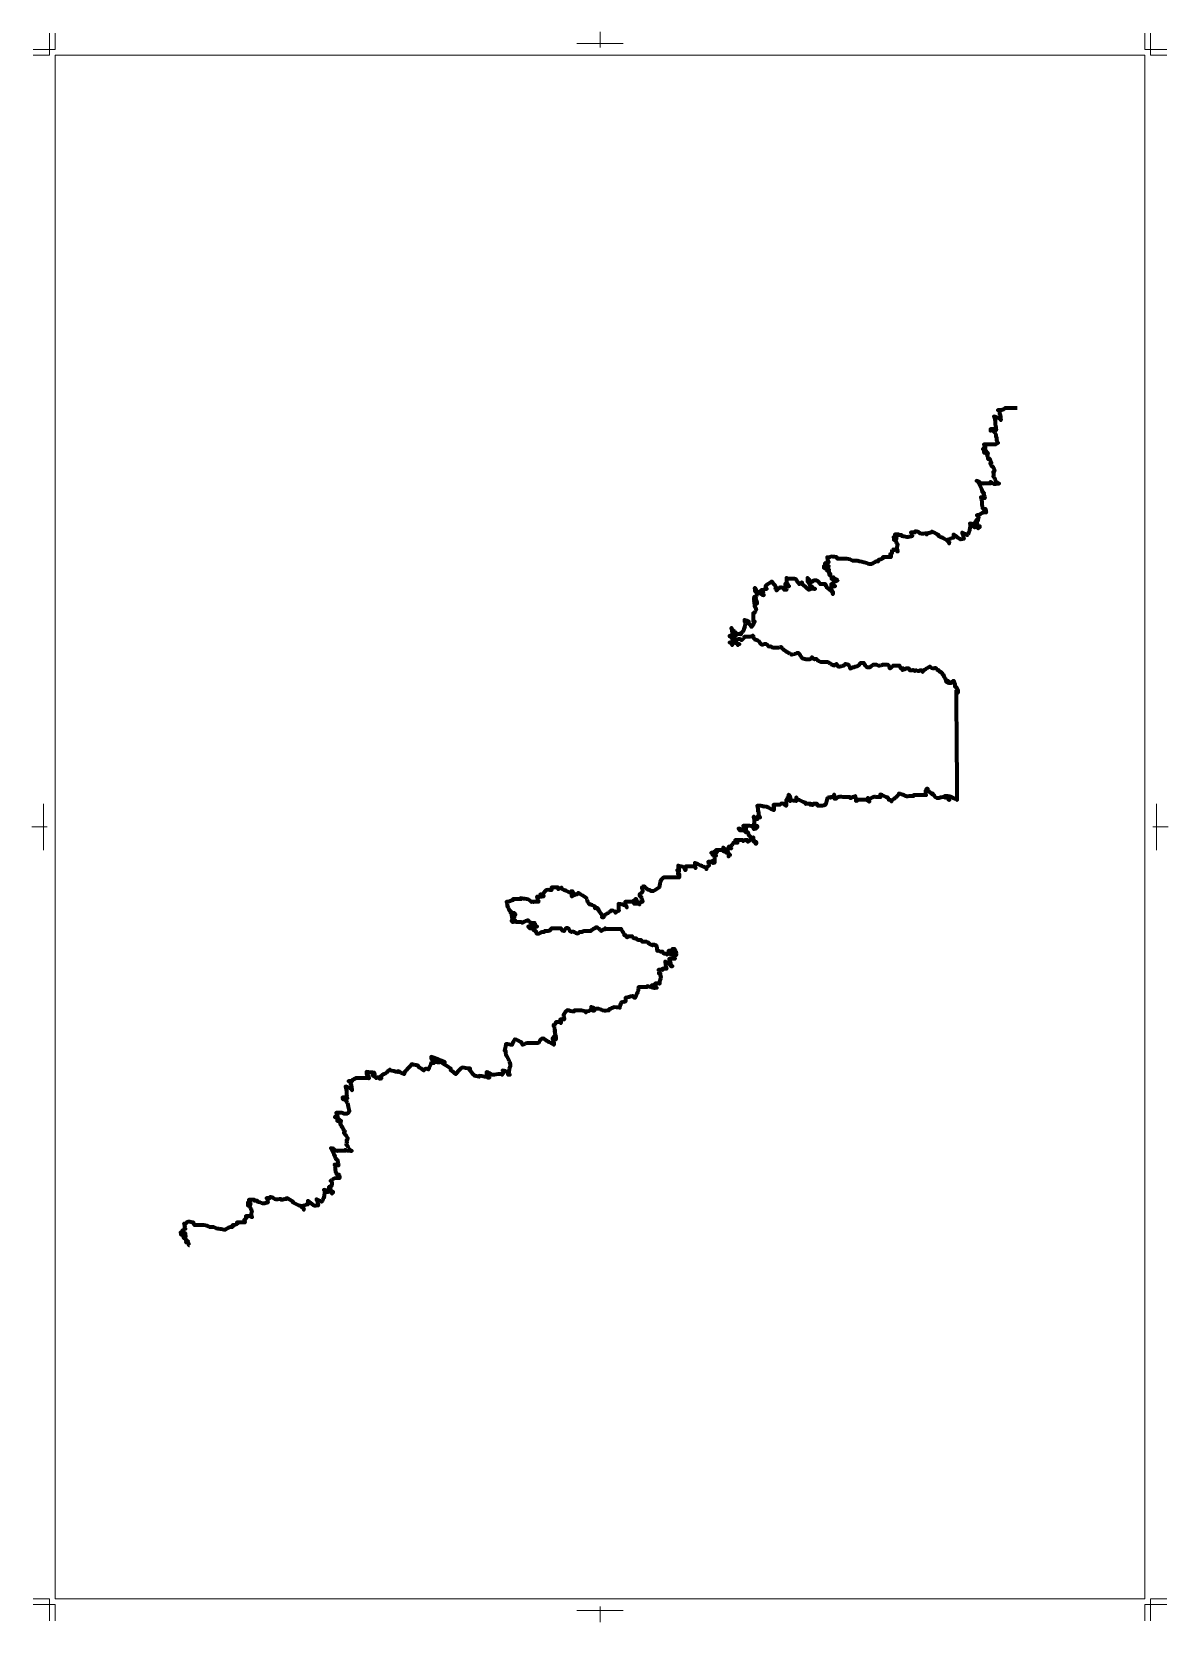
# Model space of a CAD drawing. Header units: inches. Extents: x -161 to 459, y -538 to 328.
import ezdxf

# ---------------------------------------------------------------- set-up
doc = ezdxf.new("R2010")
doc.units = ezdxf.units.IN
doc.header["$MEASUREMENT"] = 0
doc.layers.add('_U+30EC_U+30A4_U+30E4_U+30FC 1', color=7, linetype='Continuous')

# ---------------------------------------------------------------- blocks, each defined once
blk = doc.blocks.new('block 3')
at = {"layer": '_U+30EC_U+30A4_U+30E4_U+30FC 1', "color": 7, "lineweight": 9, "true_color": 0xffffff}
for points in [[(-159.92, -525.63), (-150.92, -525.63), (-150.92, -537.63)], [(-147.92, -537.63), (-147.92, -528.63), (-159.92, -528.63)]]:
    blk.add_lwpolyline(points, dxfattribs=at)
blk = doc.blocks.new('block 4')
at = {"layer": '_U+30EC_U+30A4_U+30E4_U+30FC 1', "color": 7, "lineweight": 9, "true_color": 0xffffff}
for points in [[(-159.92, 315.37), (-150.92, 315.37), (-150.92, 327.37)], [(-147.92, 327.37), (-147.92, 318.37), (-159.92, 318.37)]]:
    blk.add_lwpolyline(points, dxfattribs=at)
blk = doc.blocks.new('block 5')
at = {"layer": '_U+30EC_U+30A4_U+30E4_U+30FC 1', "color": 7, "lineweight": 9, "true_color": 0xffffff}
for points in [[(446.08, 327.37), (446.08, 318.37), (458.08, 318.37)], [(458.08, 315.37), (449.08, 315.37), (449.08, 327.37)]]:
    blk.add_lwpolyline(points, dxfattribs=at)
blk = doc.blocks.new('block 6')
at = {"layer": '_U+30EC_U+30A4_U+30E4_U+30FC 1', "color": 7, "lineweight": 9, "true_color": 0xffffff}
for points in [[(458.08, -525.63), (449.08, -525.63), (449.08, -537.63)], [(446.08, -537.63), (446.08, -528.63), (458.08, -528.63)]]:
    blk.add_lwpolyline(points, dxfattribs=at)
blk = doc.blocks.new('block 7')
at = {"layer": '_U+30EC_U+30A4_U+30E4_U+30FC 1', "color": 7, "lineweight": 9, "true_color": 0xffffff}
for points in [[(-154.27, -92.43), (-154.27, -117.83)], [(-160.62, -105.13), (-152.16, -105.13)]]:
    blk.add_lwpolyline(points, dxfattribs=at)
blk = doc.blocks.new('block 8')
at = {"layer": '_U+30EC_U+30A4_U+30E4_U+30FC 1', "color": 7, "lineweight": 9, "true_color": 0xffffff}
for points in [[(452.43, -117.83), (452.43, -92.43)], [(458.78, -105.13), (450.31, -105.13)]]:
    blk.add_lwpolyline(points, dxfattribs=at)
blk = doc.blocks.new('block 9')
at = {"layer": '_U+30EC_U+30A4_U+30E4_U+30FC 1', "color": 7, "lineweight": 9, "true_color": 0xffffff}
for points in [[(136.38, 321.72), (161.78, 321.72)], [(149.08, 328.07), (149.08, 319.6)]]:
    blk.add_lwpolyline(points, dxfattribs=at)
blk = doc.blocks.new('block 10')
at = {"layer": '_U+30EC_U+30A4_U+30E4_U+30FC 1', "color": 7, "lineweight": 9, "true_color": 0xffffff}
for points in [[(161.78, -531.98), (136.38, -531.98)], [(149.08, -538.33), (149.08, -529.87)]]:
    blk.add_lwpolyline(points, dxfattribs=at)
blk = doc.blocks.new('block 2')
at = {"layer": '_U+30EC_U+30A4_U+30E4_U+30FC 1'}
for name in ['block 4', 'block 9', 'block 5', 'block 7', 'block 8', 'block 3', 'block 6', 'block 10']:
    blk.add_blockref(name, (0, 0), dxfattribs=at)

msp = doc.modelspace()

# ---------------------------------------------------------------- linework, layer by layer
at = {"layer": '_U+30EC_U+30A4_U+30E4_U+30FC 1', "lineweight": 0}
msp.add_lwpolyline([(446.08, -525.63), (-147.92, -525.63), (-147.92, 315.37), (446.08, 315.37), (446.08, -525.63)], dxfattribs=at)
at = {"layer": '_U+30EC_U+30A4_U+30E4_U+30FC 1', "color": 250, "lineweight": 211, "true_color": 0x3e3a39}
msp.add_open_spline([(376.5, 123), (376.04, 123), (375.59, 123), (375.13, 123), (374.44, 123), (373.76, 123), (373.07, 123), (371.98, 123), (370.9, 123), (369.81, 123), (369.87, 123), (369.92, 123), (369.98, 123), (370.04, 123), (370.1, 123), (370.15, 123), (369.41, 122.67), (368.68, 122.01), (367.92, 122.01), (367.87, 122.01), (367.81, 122.01), (367.75, 122.01), (367.12, 122.01), (366.49, 122.01), (365.87, 122.01), (366.09, 122.01), (366.32, 122.01), (366.55, 122.01), (366.55, 121.85), (366.55, 121.68), (366.55, 121.52), (366.49, 121.52), (366.44, 121.52), (366.38, 121.52), (366.44, 121.52), (366.49, 121.52), (366.55, 121.52), (366.49, 121.52), (366.44, 121.52), (366.38, 121.52), (366.44, 121.52), (366.49, 121.52), (366.55, 121.52), (366.61, 121.52), (366.67, 121.52), (366.72, 121.52), (366.78, 121.02), (366.84, 120.53), (366.89, 120.03), (366.95, 120.03), (367.01, 120.03), (367.07, 120.03), (367.24, 118.88), (367.41, 117.73), (367.58, 116.57), (367.58, 116.74), (367.58, 116.9), (367.58, 117.07), (366.32, 117.56), (365.06, 118.06), (363.81, 118.55), (363.86, 118.55), (363.92, 118.55), (363.98, 118.55), (364.15, 117.4), (364.49, 116.34), (364.49, 115.09), (364.49, 114.76), (364.44, 114.4), (364.49, 114.1), (364.66, 113.11), (364.84, 112.12), (365.01, 111.13), (365.01, 111.3), (365.01, 111.46), (365.01, 111.63), (364.32, 111.63), (363.64, 111.63), (362.95, 111.63), (362.61, 111.63), (362.26, 111.63), (361.92, 111.63), (361.92, 111.3), (361.92, 110.97), (361.92, 110.64), (362.09, 110.81), (362.26, 110.97), (362.43, 111.13), (362.55, 111.13), (362.66, 111.13), (362.78, 111.13), (362.84, 111.3), (362.89, 111.46), (362.95, 111.63), (363.06, 111.63), (363.18, 111.63), (363.29, 111.63), (363.46, 111.13), (363.64, 110.64), (363.81, 110.15), (363.86, 110.15), (363.92, 110.15), (363.98, 110.15), (364.26, 109.65), (364.55, 109.16), (364.84, 108.66), (364.84, 108.33), (364.84, 108), (364.84, 107.67), (364.89, 107.67), (364.95, 107.67), (365.01, 107.67), (365.01, 107.51), (365.01, 107.34), (365.01, 107.18), (365.06, 107.18), (365.12, 107.18), (365.18, 107.18), (365.18, 106.69), (365.18, 106.19), (365.18, 105.7), (365.41, 105.2), (365.64, 104.71), (365.87, 104.21), (365.92, 104.21), (365.98, 104.21), (366.04, 104.21), (365.98, 104.21), (365.92, 104.25), (365.87, 104.21), (365.35, 103.88), (364.85, 103.22), (364.32, 103.22), (363.86, 103.22), (363.41, 103.22), (362.95, 103.22), (362.38, 103.22), (361.81, 103.22), (361.23, 103.22), (360.26, 103.22), (359.29, 103.22), (358.32, 103.22), (358.38, 103.22), (358.43, 103.22), (358.49, 103.22), (358.72, 102.73), (358.95, 102.24), (359.18, 101.74), (358.95, 101.74), (358.69, 102.04), (358.49, 101.74), (358.26, 101.41), (358.03, 101.08), (357.8, 100.75), (357.86, 100.75), (357.92, 100.75), (357.98, 100.75), (358.03, 100.75), (358.09, 100.75), (358.15, 100.75), (358.2, 100.75), (358.26, 100.75), (358.32, 100.75), (358.55, 100.75), (358.78, 100.75), (359, 100.75), (359.06, 100.75), (359.12, 100.75), (359.18, 100.75), (359.12, 100.75), (359.06, 100.75), (359, 100.75), (359, 100.92), (359, 101.08), (359, 101.25), (358.78, 101.25), (358.55, 101.25), (358.32, 101.25), (358.32, 101.08), (358.32, 100.92), (358.32, 100.75), (358.32, 100.59), (358.32, 100.42), (358.32, 100.26), (358.32, 99.93), (358.32, 99.6), (358.32, 99.27), (358.38, 99.27), (358.43, 99.27), (358.49, 99.27), (358.49, 99.11), (358.49, 98.94), (358.49, 98.78), (358.66, 98.78), (358.84, 98.93), (359, 98.78), (359.18, 98.61), (359.35, 98.45), (359.52, 98.28), (359.46, 98.28), (359.4, 98.28), (359.35, 98.28), (359.06, 98.94), (358.78, 99.6), (358.49, 100.26), (358.49, 100.59), (358.49, 100.92), (358.49, 101.25), (358.49, 100.75), (358.49, 100.26), (358.49, 99.76), (358.83, 99.76), (359.18, 99.76), (359.52, 99.76), (359.52, 99.6), (359.52, 99.43), (359.52, 99.27), (359.58, 99.11), (359.63, 98.94), (359.69, 98.78), (359.75, 98.78), (359.8, 98.78), (359.86, 98.78), (359.92, 98.78), (359.98, 98.78), (360.03, 98.78), (360.21, 98.78), (360.38, 98.78), (360.55, 98.78), (360.38, 98.28), (360.21, 97.79), (360.03, 97.29), (360.26, 96.63), (360.49, 95.97), (360.72, 95.32), (360.72, 95.48), (360.72, 95.64), (360.72, 95.81), (360.78, 95.81), (360.83, 95.81), (360.89, 95.81), (360.95, 95.81), (361.01, 95.88), (361.06, 95.81), (361.29, 95.48), (361.57, 95.34), (361.75, 94.82), (361.81, 94.66), (361.86, 94.49), (361.92, 94.33), (361.92, 94.16), (361.92, 94), (361.92, 93.83), (362.09, 93.67), (362.26, 93.5), (362.43, 93.34), (362.38, 93.34), (362.32, 93.39), (362.26, 93.34), (362.09, 93.17), (361.92, 93.01), (361.75, 92.84), (361.98, 92.35), (362.21, 91.85), (362.43, 91.36), (362.61, 91.36), (362.8, 91.61), (362.95, 91.36), (363.35, 90.7), (363.75, 90.04), (364.15, 89.38), (364.04, 89.05), (363.92, 88.72), (363.81, 88.39), (363.69, 88.39), (363.58, 88.39), (363.46, 88.39), (363.46, 88.23), (363.46, 88.06), (363.46, 87.9), (363.52, 87.9), (363.58, 87.9), (363.64, 87.9), (363.64, 87.74), (363.64, 87.57), (363.64, 87.41), (363.64, 87.24), (363.64, 87.08), (363.64, 86.91), (363.64, 86.75), (363.64, 86.58), (363.64, 86.42), (363.58, 86.25), (363.52, 86.09), (363.46, 85.92), (363.75, 85.43), (364.09, 85.12), (364.32, 84.44), (364.49, 83.94), (364.66, 83.45), (364.84, 82.96), (364.89, 82.96), (364.95, 82.96), (365.01, 82.96), (365.06, 82.79), (365.12, 82.63), (365.18, 82.46), (365.35, 82.46), (365.52, 82.46), (365.69, 82.46), (365.75, 82.3), (365.81, 82.13), (365.87, 81.97), (365.92, 81.97), (365.98, 81.97), (366.04, 81.97), (366.21, 81.97), (366.38, 81.97), (366.55, 81.97), (365.41, 81.97), (364.22, 81.06), (363.12, 81.97), (362.72, 82.3), (362.32, 82.63), (361.92, 82.96), (361.92, 82.79), (361.92, 82.63), (361.92, 82.46), (361.92, 82.3), (361.92, 82.13), (361.92, 81.97), (360.55, 81.97), (359.18, 81.97), (357.8, 81.97), (357.86, 81.97), (357.92, 81.97), (357.98, 81.97), (357.4, 81.97), (356.83, 81.97), (356.26, 81.97), (356.26, 82.13), (356.26, 82.3), (356.26, 82.46), (356.2, 82.46), (356.15, 82.46), (356.09, 82.46), (356.03, 82.63), (355.97, 82.79), (355.92, 82.96), (355.86, 82.96), (355.8, 82.94), (355.75, 82.96), (355.29, 83.12), (354.83, 83.29), (354.37, 83.45), (354.43, 83.45), (354.49, 83.45), (354.54, 83.45), (354.6, 83.45), (354.66, 83.45), (354.72, 83.45), (355.46, 81.97), (356.31, 80.84), (356.95, 79), (357.12, 78.51), (357.29, 78.01), (357.46, 77.52), (357.52, 77.52), (357.57, 77.52), (357.63, 77.52), (357.69, 77.52), (357.75, 77.52), (357.8, 77.52), (357.98, 77.19), (358.15, 76.86), (358.32, 76.53), (358.2, 76.53), (358.09, 76.53), (357.98, 76.53), (358.03, 76.53), (358.09, 76.53), (358.15, 76.53), (358.38, 75.71), (358.6, 74.88), (358.83, 74.06), (358.09, 74.22), (357.35, 74.39), (356.6, 74.55), (356.77, 73.89), (357.07, 73.39), (357.12, 72.57), (357.17, 71.59), (357.23, 70.6), (357.29, 69.61), (357.4, 69.44), (357.52, 69.28), (357.63, 69.11), (357.63, 68.95), (357.63, 68.78), (357.63, 68.62), (357.69, 68.62), (357.75, 68.62), (357.8, 68.62), (357.86, 68.62), (357.92, 68.62), (357.98, 68.62), (357.98, 68.46), (357.98, 68.29), (357.98, 68.13), (358.15, 68.13), (358.32, 68.13), (358.49, 68.13), (358.55, 68.13), (358.6, 68.13), (358.66, 68.13), (358.83, 68.13), (359, 68.13), (359.18, 68.13), (359.23, 67.96), (359.32, 67.85), (359.35, 67.63), (359.4, 67.14), (359.46, 66.64), (359.52, 66.15), (359, 66.15), (358.49, 66.15), (357.98, 66.15), (357.92, 66.15), (357.86, 66.18), (357.8, 66.15), (357.23, 65.82), (356.67, 65.34), (356.09, 65.16), (355.57, 64.99), (355.06, 64.83), (354.54, 64.67), (354.72, 64.5), (354.88, 64.17), (355.06, 64.17), (355.12, 64.17), (355.17, 64.17), (355.23, 64.17), (355.29, 64.01), (355.35, 63.84), (355.4, 63.68), (355.29, 63.18), (355.17, 62.69), (355.06, 62.19), (355.06, 62.03), (355.06, 61.86), (355.06, 61.7), (355, 61.7), (354.94, 61.72), (354.89, 61.7), (354.43, 61.53), (353.97, 61.37), (353.52, 61.2), (353.57, 61.2), (353.63, 61.2), (353.69, 61.2), (353.69, 61.04), (353.69, 60.87), (353.69, 60.71), (353.74, 60.71), (353.8, 60.71), (353.86, 60.71), (353.86, 60.87), (353.86, 61.04), (353.86, 61.2), (354.03, 61.37), (354.2, 61.53), (354.37, 61.7), (354.37, 61.86), (354.37, 62.03), (354.37, 62.19), (354.37, 62.03), (354.37, 61.86), (354.37, 61.7), (354.43, 61.53), (354.49, 61.37), (354.54, 61.2), (354.49, 61.2), (354.43, 61.2), (354.37, 61.2), (354.32, 61.2), (354.26, 61.2), (354.2, 61.2), (354.43, 60.55), (354.66, 59.89), (354.89, 59.23), (354.89, 59.06), (354.89, 58.9), (354.89, 58.73), (354.94, 58.73), (355, 58.73), (355.06, 58.73), (355.06, 58.4), (355.06, 58.07), (355.06, 57.74), (355.17, 57.74), (355.29, 57.74), (355.4, 57.74), (355.35, 57.74), (355.29, 57.74), (355.23, 57.74), (355.23, 57.91), (355.23, 58.07), (355.23, 58.24), (355.35, 58.24), (355.46, 58.24), (355.57, 58.24), (355.75, 58.24), (355.92, 58.24), (356.09, 58.24), (356.09, 58.4), (356.09, 58.57), (356.09, 58.73), (354.94, 58.73), (353.68, 57.26), (352.66, 58.73), (352.54, 58.9), (352.43, 59.06), (352.31, 59.23), (352.37, 59.23), (352.43, 59.23), (352.49, 59.23), (352.6, 59.23), (352.72, 59.23), (352.83, 59.23), (352.89, 59.23), (352.94, 59.23), (353, 59.23), (353.06, 59.23), (353.12, 59.23), (353.17, 59.23), (353.12, 59.23), (353.06, 59.23), (353, 59.23), (353, 59.39), (353, 59.56), (353, 59.72), (352.2, 59.89), (351.4, 60.05), (350.6, 60.22), (350.66, 60.22), (350.71, 60.22), (350.77, 60.22), (350.77, 59.56), (350.77, 58.9), (350.77, 58.24), (350.6, 57.41), (350.53, 56.3), (350.26, 55.77), (349.91, 55.11), (349.57, 54.45), (349.23, 53.79), (348.31, 54.28), (347.4, 54.78), (346.48, 55.27), (346.48, 55.11), (346.48, 54.94), (346.48, 54.78), (346.54, 54.78), (346.6, 54.78), (346.65, 54.78), (346.88, 53.79), (347.11, 52.8), (347.34, 51.81), (346.54, 51.81), (345.71, 51.22), (344.94, 51.81), (343.85, 52.64), (342.77, 53.46), (341.68, 54.28), (341.68, 53.62), (341.68, 52.97), (341.68, 52.31), (341.62, 52.31), (341.57, 52.31), (341.51, 52.31), (341.45, 52.31), (341.39, 52.33), (341.34, 52.31), (340.42, 51.98), (339.51, 51.65), (338.59, 51.32), (338.65, 51.32), (338.71, 51.32), (338.76, 51.32), (338.88, 50.99), (338.99, 50.66), (339.11, 50.33), (339.22, 50), (339.34, 49.67), (339.45, 49.34), (339.51, 49.5), (339.56, 49.67), (339.62, 49.83), (339.56, 49.83), (339.51, 49.79), (339.45, 49.83), (338.88, 50.33), (338.32, 51.03), (337.74, 51.32), (336.36, 51.98), (334.99, 52.64), (333.62, 53.29), (333.62, 53.46), (333.62, 53.62), (333.62, 53.79), (333.68, 53.79), (333.73, 53.79), (333.79, 53.79), (332.53, 54.45), (331.27, 55.11), (330.02, 55.77), (329.9, 55.6), (329.8, 55.3), (329.67, 55.27), (328.87, 55.11), (328.07, 54.94), (327.27, 54.78), (327.27, 54.61), (327.27, 54.45), (327.27, 54.28), (327.21, 54.28), (327.16, 54.28), (327.1, 54.28), (327.1, 54.45), (327.1, 54.61), (327.1, 54.78), (325.96, 54.78), (324.8, 54.24), (323.67, 54.78), (322.98, 55.11), (322.31, 55.77), (321.61, 55.77), (321.5, 55.77), (321.38, 55.77), (321.27, 55.77), (321.21, 55.77), (321.15, 55.77), (321.1, 55.77), (320.98, 55.77), (320.87, 55.77), (320.75, 55.77), (320.75, 55.6), (320.75, 55.44), (320.75, 55.27), (320.01, 55.27), (319.27, 55.27), (318.52, 55.27), (318.58, 55.27), (318.64, 55.27), (318.7, 55.27), (318.75, 55.27), (318.81, 55.27), (318.87, 55.27), (318.92, 55.11), (318.98, 54.94), (319.04, 54.78), (319.04, 54.94), (319.04, 55.11), (319.04, 55.27), (319.1, 54.61), (319.15, 53.95), (319.21, 53.29), (318.41, 53.13), (317.61, 52.8), (316.81, 52.8), (316.75, 52.8), (316.69, 52.8), (316.64, 52.8), (316.58, 52.8), (316.52, 52.8), (316.47, 52.8), (316.41, 52.8), (316.35, 52.79), (316.29, 52.8), (315.38, 52.97), (314.46, 53.13), (313.55, 53.29), (313.55, 53.46), (313.55, 53.62), (313.55, 53.79), (313.04, 53.79), (312.52, 53.79), (312.01, 53.79), (312.01, 53.95), (312.01, 54.12), (312.01, 54.28), (311.95, 54.28), (311.89, 54.28), (311.83, 54.28), (311.78, 54.28), (311.72, 54.28), (311.66, 54.28), (311.03, 54.28), (310.41, 54.28), (309.78, 54.28), (309.83, 54.28), (309.89, 54.28), (309.95, 54.28), (310.18, 53.46), (310.41, 52.64), (310.63, 51.81), (310.12, 52.14), (309.6, 52.47), (309.09, 52.8), (309.15, 52.31), (309.2, 51.81), (309.26, 51.32), (309.55, 51.32), (309.83, 51.32), (310.12, 51.32), (310.41, 50.49), (310.69, 49.67), (310.98, 48.85), (311.09, 48.85), (311.21, 48.85), (311.32, 48.85), (311.15, 48.35), (310.98, 47.86), (310.81, 47.36), (310.86, 46.87), (310.85, 46.25), (310.98, 45.88), (311.09, 45.55), (311.21, 45.22), (311.32, 44.89), (311.21, 44.89), (311.09, 44.89), (310.98, 44.89), (310.98, 45.06), (310.98, 45.22), (310.98, 45.39), (310.86, 45.55), (310.76, 45.88), (310.63, 45.88), (310.52, 45.88), (310.41, 45.88), (310.29, 45.88), (310.23, 45.88), (310.18, 45.88), (310.12, 45.88), (310.06, 45.88), (310.01, 45.88), (309.95, 45.88), (309.72, 45.88), (309.49, 45.88), (309.26, 45.88), (309.38, 45.88), (309.49, 45.88), (309.6, 45.88), (309.66, 45.88), (309.72, 45.88), (309.78, 45.88), (309.43, 45.88), (309.08, 46.12), (308.75, 45.88), (308.52, 45.71), (308.29, 45.55), (308.06, 45.39), (308.06, 44.89), (308.06, 44.4), (308.06, 43.9), (308, 43.9), (307.95, 43.9), (307.89, 43.9), (307.83, 43.9), (307.77, 43.95), (307.72, 43.9), (307.55, 43.74), (307.38, 43.57), (307.2, 43.41), (307.32, 43.24), (307.43, 43.08), (307.55, 42.91), (307.55, 42.58), (307.55, 42.25), (307.55, 41.92), (306.86, 41.92), (306.17, 41.92), (305.49, 41.92), (304.74, 41.92), (304, 41.92), (303.26, 41.92), (303.37, 41.92), (303.49, 41.92), (303.6, 41.92), (303.66, 41.92), (303.72, 41.92), (303.77, 41.92), (303.72, 41.92), (303.66, 41.92), (303.6, 41.92), (303.66, 41.76), (303.72, 41.59), (303.77, 41.43), (302.97, 41.1), (302.18, 40.44), (301.37, 40.44), (301.31, 40.44), (301.26, 40.44), (301.2, 40.44), (301.09, 40.44), (300.97, 40.44), (300.86, 40.44), (300.8, 40.11), (300.74, 39.78), (300.69, 39.45), (300.29, 39.45), (299.88, 39.62), (299.48, 39.45), (298.34, 38.96), (297.2, 37.58), (296.05, 37.97), (295.08, 38.3), (294.12, 38.96), (293.14, 38.96), (293.08, 38.96), (293.02, 38.95), (292.97, 38.96), (291.37, 39.29), (289.77, 39.95), (288.16, 39.95), (288.11, 39.95), (288.05, 39.95), (287.99, 39.95), (287.71, 39.95), (287.42, 39.95), (287.13, 39.95), (287.08, 39.95), (287.02, 39.93), (286.96, 39.95), (285.88, 40.28), (284.8, 40.94), (283.7, 40.94), (282.79, 40.94), (281.87, 40.94), (280.96, 40.94), (280.16, 40.94), (279.36, 40.94), (278.56, 40.94), (278.44, 41.27), (278.33, 41.59), (278.22, 41.92), (278.16, 41.92), (278.1, 41.92), (278.04, 41.92), (277.93, 41.92), (277.82, 41.92), (277.7, 41.92), (276.56, 41.92), (275.4, 42.47), (274.27, 41.92), (273.93, 41.76), (273.59, 41.43), (273.24, 41.43), (273.18, 41.43), (273.13, 41.43), (273.07, 41.43), (273.01, 41.59), (272.96, 41.76), (272.9, 41.92), (272.9, 41.76), (272.9, 41.59), (272.9, 41.43), (273.01, 40.94), (273.13, 40.44), (273.24, 39.95), (273.18, 39.95), (273.13, 39.95), (273.07, 39.95), (273.13, 39.95), (273.18, 39.95), (273.24, 39.95), (273.3, 39.95), (273.36, 39.95), (273.41, 39.95), (273.47, 39.78), (273.53, 39.62), (273.58, 39.45), (273.58, 39.29), (273.58, 39.12), (273.58, 38.96), (273.53, 38.96), (273.47, 38.97), (273.41, 38.96), (272.84, 38.79), (272.27, 38.63), (271.7, 38.46), (271.75, 38.46), (271.81, 38.46), (271.87, 38.46), (271.98, 37.8), (272.1, 37.15), (272.21, 36.49), (272.27, 36.49), (272.33, 36.49), (272.38, 36.49), (272.56, 36.49), (272.73, 36.49), (272.9, 36.49), (273.01, 36.49), (273.13, 36.49), (273.24, 36.49), (273.36, 36.49), (273.47, 36.49), (273.58, 36.49), (273.64, 36.65), (273.7, 36.82), (273.76, 36.98), (272.9, 36.98), (272.04, 36.98), (271.18, 36.98), (271.13, 36.98), (271.07, 36.98), (271.01, 36.98), (271.3, 36.98), (271.61, 37.35), (271.87, 36.98), (272.1, 36.65), (272.3, 35.99), (272.56, 35.99), (272.73, 35.99), (272.92, 36.21), (273.07, 35.99), (273.3, 35.66), (273.53, 35.33), (273.76, 35), (273.81, 35), (273.87, 35), (273.93, 35), (272.96, 35.33), (271.98, 35.66), (271.01, 35.99), (271.41, 35.99), (271.81, 35.99), (272.21, 35.99), (272.27, 35.83), (272.33, 35.66), (272.38, 35.5), (272.44, 35.5), (272.5, 35.5), (272.56, 35.5), (272.5, 35.5), (272.44, 35.5), (272.38, 35.5), (272.5, 35.17), (272.61, 34.84), (272.73, 34.51), (272.84, 34.51), (272.96, 34.51), (273.07, 34.51), (273.24, 34.51), (273.41, 34.51), (273.58, 34.51), (273.76, 33.69), (273.93, 32.86), (274.1, 32.04), (274.1, 32.2), (274.1, 32.37), (274.1, 32.53), (274.21, 32.53), (274.33, 32.53), (274.44, 32.53), (274.5, 32.37), (274.56, 32.2), (274.61, 32.04), (274.61, 32.2), (274.61, 32.37), (274.61, 32.53), (274.56, 32.53), (274.5, 32.53), (274.44, 32.53), (274.44, 32.7), (274.44, 32.86), (274.44, 33.03), (274.5, 32.7), (274.51, 32.26), (274.61, 32.04), (274.84, 31.54), (275.07, 31.05), (275.3, 30.55), (275.36, 30.55), (275.41, 30.55), (275.47, 30.55), (275.41, 30.39), (275.36, 30.22), (275.3, 30.06), (275.47, 30.06), (275.64, 30.06), (275.81, 30.06), (276.04, 30.06), (276.27, 30.06), (276.5, 30.06), (276.67, 29.73), (276.84, 29.4), (277.01, 29.07), (277.07, 29.24), (277.13, 29.4), (277.19, 29.57), (276.9, 30.06), (276.61, 30.55), (276.33, 31.05), (276.39, 30.88), (276.44, 30.72), (276.5, 30.55), (276.5, 30.39), (276.5, 30.22), (276.5, 30.06), (276.79, 30.06), (277.07, 30.06), (277.36, 30.06), (277.64, 29.9), (277.93, 29.73), (278.22, 29.57), (278.27, 29.57), (278.33, 29.57), (278.39, 29.57), (278.44, 29.4), (278.5, 29.24), (278.56, 29.07), (277.76, 28.74), (276.96, 28.41), (276.16, 28.08), (276.16, 27.92), (276.16, 27.75), (276.16, 27.59), (276.33, 27.09), (276.5, 26.6), (276.67, 26.11), (276.79, 26.11), (276.9, 26.11), (277.01, 26.11), (277.07, 26.11), (277.13, 26.11), (277.19, 26.11), (276.56, 26.43), (275.94, 27.09), (275.3, 27.09), (275.24, 27.09), (275.19, 27.09), (275.13, 27.09), (275.13, 26.93), (275.13, 26.76), (275.13, 26.6), (275.13, 26.11), (275.07, 25.59), (275.13, 25.12), (275.19, 24.62), (275.24, 24.13), (275.3, 23.63), (275.47, 23.47), (275.64, 23.3), (275.81, 23.14), (275.87, 22.81), (275.99, 22.52), (275.99, 22.15), (275.99, 21.99), (275.99, 21.82), (275.99, 21.66), (275.99, 21.82), (275.99, 21.99), (275.99, 22.15), (275.99, 22.32), (275.99, 22.48), (275.99, 22.64), (276.04, 22.64), (276.1, 22.64), (276.16, 22.64), (274.96, 23.63), (273.76, 24.62), (272.56, 25.61), (272.61, 25.61), (272.67, 25.61), (272.73, 25.61), (272.67, 25.78), (272.61, 25.94), (272.56, 26.11), (272.5, 26.11), (272.44, 26.11), (272.38, 26.11), (272.27, 26.43), (272.15, 26.76), (272.04, 27.09), (271.07, 27.09), (270.1, 27.09), (269.12, 27.09), (269.07, 27.26), (269.03, 27.52), (268.95, 27.59), (268.38, 28.08), (267.83, 29.07), (267.24, 29.07), (266.67, 29.07), (266.08, 29.43), (265.52, 29.07), (265.01, 28.74), (264.51, 28.08), (263.98, 28.08), (263.92, 28.08), (263.86, 28.08), (263.81, 28.08), (263.64, 28.58), (263.53, 29.37), (263.29, 29.57), (262.89, 29.9), (262.49, 30.22), (262.09, 30.55), (262.09, 29.9), (262.09, 29.24), (262.09, 28.58), (262.26, 28.58), (262.44, 28.58), (262.61, 28.58), (262.72, 28.25), (262.82, 27.88), (262.95, 27.59), (263.24, 26.93), (263.52, 26.27), (263.81, 25.61), (263.98, 25.78), (264.15, 25.94), (264.32, 26.11), (264.55, 25.78), (264.76, 25.3), (265.01, 25.12), (265.24, 24.95), (265.47, 24.79), (265.69, 24.62), (265.87, 24.62), (266.04, 24.62), (266.21, 24.62), (266.27, 24.62), (266.32, 24.62), (266.38, 24.62), (266.15, 24.62), (265.92, 24.62), (265.69, 24.62), (265.35, 24.62), (265.01, 24.62), (264.66, 24.62), (264.49, 24.95), (264.32, 25.28), (264.15, 25.61), (264.09, 25.61), (264.04, 25.61), (263.98, 25.61), (263.98, 25.45), (263.98, 25.28), (263.98, 25.12), (263.92, 24.95), (263.86, 24.79), (263.81, 24.62), (263.52, 24.46), (263.23, 23.91), (262.95, 24.13), (261.69, 25.12), (260.43, 26.11), (259.18, 27.09), (259.12, 27.42), (259.06, 27.75), (259, 28.08), (258.95, 28.08), (258.89, 28.08), (258.83, 28.08), (259, 28.08), (259.18, 28.08), (259.35, 28.08), (258.78, 27.75), (258.2, 27.42), (257.63, 27.09), (257.63, 27.09), (257.55, 27.59), (257.55, 27.59), (256.75, 28.41), (256, 30.06), (255.15, 30.06), (254.34, 30.06), (253.54, 30.06), (252.74, 30.06), (252.69, 30.06), (252.63, 30.06), (252.57, 30.06), (252.23, 30.06), (251.88, 29.87), (251.54, 30.06), (251.26, 30.22), (250.97, 30.39), (250.69, 30.55), (250.69, 29.89), (250.69, 29.24), (250.69, 28.58), (250.69, 27.92), (250.69, 27.26), (250.69, 26.6), (250.74, 26.6), (250.8, 26.6), (250.86, 26.6), (250.91, 26.6), (250.97, 26.6), (251.03, 26.6), (251.09, 26.6), (251.14, 26.6), (251.2, 26.6), (251.2, 26.93), (251.2, 27.26), (251.2, 27.59), (251.2, 27.42), (251.2, 27.26), (251.2, 27.09), (251.37, 26.76), (251.54, 26.43), (251.71, 26.1), (251.83, 26.1), (251.94, 26.1), (252.06, 26.1), (252.12, 26.1), (252.17, 26.1), (252.23, 26.1), (251.6, 26.1), (250.97, 26.1), (250.34, 26.1), (250.29, 26.43), (250.17, 26.73), (250.17, 27.09), (250.17, 27.26), (250.17, 27.42), (250.17, 27.59), (250.17, 27.42), (250.17, 27.26), (250.17, 27.09), (250.17, 26.93), (250.17, 26.76), (250.17, 26.6), (250.34, 25.78), (250.51, 24.95), (250.69, 24.13), (250.29, 24.13), (249.89, 24.13), (249.49, 24.13), (249.49, 24.29), (249.49, 24.46), (249.49, 24.62), (249.31, 24.79), (249.15, 25.12), (248.97, 25.12), (248.91, 25.12), (248.86, 25.12), (248.8, 25.12), (248.86, 25.12), (248.91, 25.12), (248.97, 25.12), (248.28, 25.12), (247.57, 25.68), (246.91, 25.12), (246.34, 24.62), (245.77, 24.13), (245.2, 23.63), (245.2, 23.8), (245.2, 23.96), (245.2, 24.13), (245.03, 24.46), (244.85, 24.79), (244.68, 25.12), (244.8, 25.12), (244.91, 25.12), (245.03, 25.12), (245.03, 25.28), (245.03, 25.45), (245.03, 25.61), (244.28, 26.6), (243.54, 27.59), (242.8, 28.58), (241.59, 27.75), (240.39, 26.93), (239.19, 26.1), (239.19, 25.94), (239.19, 25.78), (239.19, 25.61), (239.42, 25.28), (239.62, 24.62), (239.88, 24.62), (239.94, 24.62), (239.99, 24.62), (240.05, 24.62), (238.96, 24.29), (237.88, 23.96), (236.79, 23.63), (236.96, 23.63), (237.14, 23.63), (237.31, 23.63), (237.31, 23.8), (237.31, 23.96), (237.31, 24.13), (237.48, 23.8), (237.73, 23.67), (237.82, 23.14), (237.94, 22.48), (238.05, 21.82), (238.16, 21.16), (238.22, 21.16), (238.28, 21.16), (238.34, 21.16), (238.11, 21.16), (237.87, 21), (237.65, 21.16), (236.28, 22.15), (234.91, 23.14), (233.53, 24.13), (233.59, 24.13), (233.65, 24.13), (233.7, 24.13), (233.7, 23.96), (233.7, 23.8), (233.7, 23.63), (233.7, 23.47), (233.7, 23.3), (233.7, 23.14), (233.7, 23.47), (233.7, 23.8), (233.7, 24.13), (233.65, 24.29), (233.59, 24.46), (233.53, 24.62), (233.53, 24.79), (233.53, 24.95), (233.53, 25.12), (233.82, 24.46), (234.1, 23.8), (234.39, 23.14), (234.39, 22.48), (234.39, 21.82), (234.39, 21.16), (234.22, 20.67), (234.05, 20.17), (233.88, 19.68), (233.93, 19.02), (233.99, 18.36), (234.05, 17.7), (234.22, 17.7), (234.39, 17.7), (234.56, 17.7), (234.56, 17.37), (234.56, 17.04), (234.56, 16.71), (234.62, 16.71), (234.68, 16.71), (234.73, 16.71), (234.73, 16.88), (234.73, 17.04), (234.73, 17.21), (234.62, 17.54), (234.51, 17.87), (234.39, 18.2), (234.33, 18.36), (234.26, 18.48), (234.22, 18.69), (234.16, 19.02), (234.1, 19.35), (234.05, 19.68), (233.7, 19.84), (233.36, 20.01), (233.02, 20.17), (233.02, 19.35), (232.89, 18.44), (233.02, 17.7), (233.19, 16.71), (233.21, 15.35), (233.53, 14.73), (233.7, 14.41), (233.88, 14.08), (234.05, 13.75), (234.1, 13.75), (234.16, 13.75), (234.22, 13.75), (233.88, 12.92), (233.53, 12.1), (233.19, 11.27), (232.96, 11.27), (232.73, 11.27), (232.5, 11.27), (232.56, 11.27), (232.62, 11.27), (232.68, 11.27), (232.62, 11.27), (232.56, 11.27), (232.5, 11.27), (232.5, 10.78), (232.5, 10.29), (232.5, 9.79), (232.5, 8.8), (232.5, 7.81), (232.5, 6.82), (232.62, 6.82), (232.73, 6.82), (232.85, 6.82), (233.08, 6.82), (233.3, 6.82), (233.53, 6.82), (232.96, 5.84), (232.39, 4.85), (231.82, 3.86), (231.7, 3.86), (231.59, 3.86), (231.47, 3.86), (231.42, 4.02), (231.38, 4.27), (231.3, 4.35), (230.67, 5.01), (230.09, 6.33), (229.42, 6.33), (229.36, 6.33), (229.3, 6.33), (229.24, 6.33), (229.3, 6.33), (229.36, 6.33), (229.42, 6.33), (229.42, 6.17), (229.42, 6), (229.42, 5.84), (229.42, 6), (229.42, 6.17), (229.42, 6.33), (229.42, 6.17), (229.42, 6), (229.42, 5.84), (229.42, 6), (229.42, 6.17), (229.42, 6.33), (229.36, 6.33), (229.3, 6.33), (229.24, 6.33), (229.36, 6.33), (229.47, 6.33), (229.59, 6.33), (229.82, 6.33), (230.05, 6.33), (230.27, 6.33), (230.27, 6.5), (230.27, 6.66), (230.27, 6.82), (229.76, 6.99), (229.25, 7.32), (228.73, 7.32), (228.56, 7.32), (228.39, 7.32), (228.22, 7.32), (228.16, 7.32), (228.1, 7.32), (228.04, 7.32), (227.99, 7.48), (227.93, 7.65), (227.87, 7.81), (227.87, 7.65), (227.87, 7.48), (227.87, 7.32), (227.87, 7.15), (227.87, 6.99), (227.87, 6.82), (228.1, 6.82), (228.33, 6.82), (228.56, 6.82), (228.16, 5.18), (227.76, 3.53), (227.36, 1.88), (226.84, 1.39), (226.36, 0.4), (225.81, 0.4), (225.76, 0.4), (225.7, 0.4), (225.64, 0.4), (225.64, 0.23), (225.64, 0.07), (225.64, -0.1), (225.7, -0.1), (225.76, -0.1), (225.81, -0.1), (225.87, -0.1), (225.93, -0.1), (225.99, -0.1), (225.19, -0.1), (224.39, -0.1), (223.58, -0.1), (223.53, -0.1), (223.47, -0.1), (223.41, -0.1), (223.36, -0.1), (223.3, -0.1), (223.24, -0.1), (223.24, -0.26), (223.24, -0.43), (223.24, -0.59), (223.47, -0.43), (223.7, -0.26), (223.93, -0.1), (222.84, 0.89), (221.75, 1.88), (220.67, 2.87), (220.67, 3.03), (220.67, 3.2), (220.67, 3.36), (220.67, 3.2), (220.67, 3.03), (220.67, 2.87), (221.07, 1.39), (221.58, 0.1), (221.87, -1.58), (221.93, -1.91), (221.98, -2.24), (222.04, -2.57), (222.1, -2.57), (222.16, -2.57), (222.21, -2.57), (222.27, -2.57), (222.33, -2.57), (222.38, -2.57), (222.44, -2.73), (222.5, -2.9), (222.56, -3.06), (222.44, -3.06), (222.33, -3.06), (222.21, -3.06), (222.21, -2.9), (222.21, -2.73), (222.21, -2.57), (221.87, -2.57), (221.53, -2.57), (221.18, -2.57), (221.13, -2.07), (221.01, -1.61), (221.01, -1.08), (221.01, -0.92), (221.01, -0.76), (221.01, -0.59), (221.07, -0.76), (221.13, -0.92), (221.18, -1.08), (221.18, -1.74), (221.18, -2.4), (221.18, -3.06), (221.24, -3.06), (221.3, -3.06), (221.35, -3.06), (221.3, -3.06), (221.24, -3.06), (221.18, -3.06), (221.18, -4.05), (221.18, -5.04), (221.18, -6.03), (221.18, -5.86), (221.18, -5.7), (221.18, -5.53), (221.13, -5.37), (221.07, -5.2), (221.01, -5.04), (220.55, -4.87), (220.1, -4.71), (219.64, -4.55), (219.81, -4.55), (219.98, -4.55), (220.15, -4.55), (220.27, -4.55), (220.39, -4.47), (220.5, -4.55), (220.73, -4.71), (220.95, -5.04), (221.18, -5.04), (221.35, -5.04), (221.53, -5.04), (221.7, -5.04), (221.93, -4.71), (222.16, -4.38), (222.38, -4.05), (222.16, -3.56), (221.93, -3.06), (221.7, -2.57), (221.64, -2.57), (221.58, -2.61), (221.53, -2.57), (220.9, -2.07), (220.27, -1.58), (219.64, -1.08), (219.7, -1.08), (219.76, -1.14), (219.81, -1.08), (219.98, -0.92), (220.15, -0.76), (220.33, -0.59), (220.55, -0.92), (220.86, -0.99), (221.01, -1.58), (221.18, -2.24), (221.32, -2.97), (221.53, -3.56), (221.7, -4.05), (221.87, -4.55), (222.04, -5.04), (222.04, -4.87), (222.04, -4.71), (222.04, -4.55), (222.1, -4.55), (222.16, -4.55), (222.21, -4.55), (222.38, -4.55), (222.57, -4.32), (222.73, -4.55), (222.84, -4.71), (222.94, -5.04), (223.07, -5.04), (223.3, -5.04), (223.53, -5.04), (223.76, -5.04), (223.81, -5.04), (223.87, -5.04), (223.93, -5.04), (224.33, -5.2), (224.73, -5.37), (225.13, -5.53), (224.84, -5.53), (224.56, -5.53), (224.27, -5.53), (224.27, -5.7), (224.27, -5.86), (224.27, -6.03), (224.27, -5.86), (224.27, -5.7), (224.27, -5.53), (224.21, -5.53), (224.16, -5.53), (224.1, -5.53), (224.04, -5.37), (223.98, -5.2), (223.93, -5.04), (223.93, -5.04), (224.1, -5.29), (224.1, -5.29), (224.04, -5.29), (223.98, -5.37), (223.93, -5.29), (223.3, -4.3), (222.67, -3.31), (222.04, -2.32), (222.1, -2.32), (222.16, -2.32), (222.21, -2.32), (222.38, -2.32), (222.56, -2.16), (222.73, -2.32), (222.9, -2.49), (223.06, -2.82), (223.24, -2.82), (223.41, -2.82), (223.58, -2.82), (223.76, -2.82), (224.33, -2.82), (224.92, -2.42), (225.47, -2.82), (225.7, -2.98), (225.93, -3.14), (226.16, -3.31), (226.56, -2.98), (226.99, -2.86), (227.36, -2.32), (227.59, -1.99), (227.82, -1.66), (228.04, -1.33), (228.44, -1.33), (228.84, -1.33), (229.24, -1.33), (229.65, -1.33), (230.05, -1.33), (230.45, -1.33), (230.67, -1.33), (230.9, -1.33), (231.13, -1.33), (231.53, -1.17), (231.93, -1), (232.33, -0.84), (232.68, -1.5), (232.95, -2.62), (233.36, -2.82), (234.05, -3.14), (234.77, -3.06), (235.42, -3.8), (235.71, -4.13), (235.99, -4.51), (236.28, -4.79), (236.62, -5.12), (236.95, -5.78), (237.31, -5.78), (238.28, -5.78), (239.32, -4.74), (240.22, -5.78), (240.51, -6.11), (240.77, -6.77), (241.08, -6.77), (241.54, -6.77), (242, -6.55), (242.45, -6.77), (242.8, -6.93), (243.13, -7.26), (243.48, -7.26), (243.77, -7.26), (244.05, -7.26), (244.34, -7.26), (244.68, -7.26), (245.03, -7.26), (245.37, -7.26), (245.77, -7.26), (246.17, -7.26), (246.57, -7.26), (247.03, -7.26), (247.52, -6.77), (247.94, -7.26), (248.23, -7.59), (248.5, -8.04), (248.8, -8.25), (249.26, -8.58), (249.71, -8.98), (250.17, -9.24), (250.74, -9.57), (251.31, -9.9), (251.89, -10.23), (252.46, -10.56), (253.03, -10.89), (253.6, -11.22), (254.12, -11.05), (254.63, -10.89), (255.15, -10.72), (256, -10.72), (256.95, -9.62), (257.72, -10.72), (258.29, -11.55), (258.8, -13.07), (259.43, -13.2), (260.23, -13.36), (261.03, -13.69), (261.83, -13.69), (262.41, -13.69), (262.98, -13.69), (263.55, -13.69), (263.89, -13.36), (264.24, -13.03), (264.58, -12.7), (264.98, -13.03), (265.36, -13.69), (265.78, -13.69), (266.24, -13.69), (266.72, -13.27), (267.15, -13.69), (267.5, -14.02), (267.82, -14.56), (268.18, -14.68), (268.7, -14.84), (269.21, -15.17), (269.73, -15.17), (269.95, -15.17), (270.18, -15.17), (270.41, -15.17), (270.93, -15.17), (271.44, -15.17), (271.95, -15.17), (272.3, -15.17), (272.65, -14.98), (272.98, -15.17), (273.56, -15.5), (274.13, -15.83), (274.7, -16.16), (275.27, -16.49), (275.84, -16.82), (276.41, -17.15), (276.93, -16.82), (277.44, -16.49), (277.96, -16.16), (278.07, -16.49), (278.19, -16.82), (278.3, -17.15), (278.59, -17.32), (278.87, -17.65), (279.16, -17.65), (279.39, -17.65), (279.62, -17.65), (279.85, -17.65), (280.42, -17.48), (280.99, -17.32), (281.56, -17.15), (281.73, -17.15), (281.9, -17.15), (282.07, -17.15), (282.36, -16.82), (282.65, -16.49), (282.93, -16.16), (283.5, -16.49), (284.18, -16.14), (284.65, -17.15), (284.88, -17.65), (285.11, -18.14), (285.33, -18.63), (285.62, -18.63), (285.92, -18.9), (286.19, -18.63), (286.36, -18.47), (286.53, -18.3), (286.71, -18.14), (287.05, -18.14), (287.39, -18.14), (287.74, -18.14), (287.85, -17.98), (287.96, -17.81), (288.08, -17.65), (288.25, -17.65), (288.42, -17.65), (288.59, -17.65), (289.22, -17.32), (289.91, -17.48), (290.48, -16.66), (290.71, -16.33), (290.91, -15.67), (291.17, -15.67), (291.34, -15.67), (291.51, -15.67), (291.68, -15.67), (291.91, -15.67), (292.14, -15.67), (292.37, -15.67), (292.54, -15.67), (292.71, -15.67), (292.88, -15.67), (293.11, -16.16), (293.29, -16.93), (293.57, -17.15), (293.97, -17.48), (294.35, -18.14), (294.77, -18.14), (295.28, -18.14), (295.8, -18.14), (296.31, -18.14), (296.43, -17.98), (296.53, -17.73), (296.65, -17.65), (297.17, -17.32), (297.68, -16.99), (298.2, -16.66), (298.26, -16.66), (298.31, -16.66), (298.37, -16.66), (298.77, -16.66), (299.17, -16.53), (299.57, -16.66), (300.09, -16.82), (300.6, -17.15), (301.11, -17.15), (301.29, -17.15), (301.46, -17.15), (301.63, -17.15), (302.14, -16.99), (302.66, -16.82), (303.17, -16.66), (303.57, -16.66), (303.97, -16.66), (304.37, -16.66), (304.83, -16.66), (305.3, -16.34), (305.75, -16.66), (305.97, -16.82), (306.2, -16.99), (306.43, -17.15), (306.6, -17.65), (306.77, -18.14), (306.95, -18.63), (307.12, -18.63), (307.29, -18.63), (307.46, -18.63), (307.75, -18.3), (308.03, -17.93), (308.32, -17.65), (308.49, -17.48), (308.66, -17.32), (308.83, -17.15), (309.81, -17.15), (310.78, -17.15), (311.75, -17.15), (311.92, -17.15), (312.09, -17.15), (312.26, -17.15), (312.44, -17.65), (312.61, -18.14), (312.78, -18.63), (312.95, -18.63), (313.12, -18.63), (313.29, -18.63), (313.35, -18.63), (313.41, -18.63), (313.46, -18.63), (313.64, -18.96), (313.81, -19.29), (313.98, -19.62), (314.09, -19.29), (314.21, -18.96), (314.32, -18.63), (314.32, -18.8), (314.32, -18.96), (314.32, -19.13), (314.49, -19.13), (314.66, -19.13), (314.84, -19.13), (315.01, -19.13), (315.18, -19.13), (315.35, -19.13), (315.64, -18.96), (315.92, -18.8), (316.21, -18.63), (316.49, -18.63), (316.78, -18.63), (317.07, -18.63), (317.12, -18.63), (317.18, -18.63), (317.24, -18.63), (317.41, -18.96), (317.58, -19.29), (317.75, -19.62), (318.04, -19.62), (318.32, -19.62), (318.61, -19.62), (318.9, -19.62), (319.18, -19.62), (319.47, -19.62), (319.7, -19.62), (319.95, -19.33), (320.15, -19.62), (320.27, -19.79), (320.37, -20.12), (320.5, -20.12), (320.61, -20.12), (320.73, -20.12), (320.84, -20.12), (321.01, -19.95), (321.18, -19.79), (321.35, -19.62), (321.64, -19.79), (321.92, -20.12), (322.21, -20.12), (322.44, -20.12), (322.67, -20.12), (322.9, -20.12), (323.01, -20.12), (323.13, -20.12), (323.24, -20.12), (323.36, -19.95), (323.47, -19.79), (323.58, -19.62), (323.81, -19.62), (324.04, -19.62), (324.27, -19.62), (324.44, -19.95), (324.61, -20.28), (324.78, -20.61), (324.84, -20.61), (324.9, -20.61), (324.96, -20.61), (325.01, -20.45), (325.07, -20.28), (325.13, -20.12), (325.59, -19.79), (326.04, -19.46), (326.5, -19.13), (326.56, -19.13), (326.61, -19.13), (326.67, -19.13), (326.84, -18.96), (327.01, -18.74), (327.19, -18.63), (327.76, -18.3), (328.33, -17.98), (328.9, -17.65), (328.96, -17.81), (329.02, -17.98), (329.07, -18.14), (329.53, -18.3), (329.99, -18.47), (330.45, -18.63), (330.73, -18.63), (331.02, -18.63), (331.3, -18.63), (331.65, -18.63), (332.01, -18.27), (332.33, -18.63), (332.62, -18.96), (332.88, -19.62), (333.19, -19.62), (333.3, -19.62), (333.43, -19.48), (333.53, -19.62), (333.76, -19.95), (333.96, -20.61), (334.22, -20.61), (334.39, -20.61), (334.56, -20.61), (334.73, -20.61), (334.79, -20.61), (334.85, -20.56), (334.91, -20.61), (335.08, -20.78), (335.29, -20.74), (335.42, -21.11), (335.53, -21.44), (335.65, -21.77), (335.76, -22.09), (335.88, -22.09), (335.99, -22.09), (336.11, -22.09), (336.22, -22.42), (336.3, -22.88), (336.45, -23.08), (336.56, -23.25), (336.68, -23.39), (336.79, -23.58), (337.08, -24.07), (337.36, -24.57), (337.65, -25.06), (337.65, -25.23), (337.65, -25.39), (337.65, -25.56), (337.71, -25.56), (337.76, -25.56), (337.82, -25.56), (337.82, -25.72), (337.82, -25.89), (337.82, -26.05), (337.88, -26.05), (337.94, -26.05), (337.99, -26.05), (338.11, -26.05), (338.22, -26.05), (338.34, -26.05), (338.39, -26.05), (338.45, -26.05), (338.51, -26.05), (338.56, -26.21), (338.62, -26.38), (338.68, -26.54), (338.68, -26.38), (338.68, -26.21), (338.68, -26.05), (338.68, -25.89), (338.68, -25.72), (338.68, -25.56), (338.74, -25.56), (338.79, -25.56), (338.85, -25.56), (338.91, -25.72), (338.96, -25.89), (339.02, -26.05), (339.02, -26.21), (339.02, -26.38), (339.02, -26.54), (339.08, -26.54), (339.14, -26.54), (339.19, -26.54), (339.25, -26.54), (339.31, -26.54), (339.36, -26.54), (339.42, -26.54), (339.48, -26.54), (339.54, -26.54), (339.59, -26.54), (339.65, -26.54), (339.71, -26.54), (339.76, -26.54), (339.82, -26.54), (339.88, -26.54), (339.94, -26.54), (339.99, -26.54), (340.05, -26.54), (340.11, -26.54), (340.17, -26.54), (340.22, -26.54), (340.28, -26.54), (340.34, -26.54), (340.39, -26.54), (340.45, -26.54), (340.51, -26.54), (340.57, -26.54), (340.62, -26.54), (340.68, -26.54), (340.74, -26.54), (340.74, -26.38), (340.74, -26.21), (340.74, -26.05), (340.79, -26.05), (340.85, -26.05), (340.91, -26.05), (340.97, -26.05), (341.02, -26.05), (341.08, -26.05), (341.14, -26.05), (341.19, -26.05), (341.25, -26.05), (341.31, -26.05), (341.37, -26.05), (341.42, -26.05), (341.48, -26.05), (341.54, -26.05), (341.59, -26.05), (341.59, -25.89), (341.59, -25.72), (341.59, -25.56), (341.65, -25.56), (341.71, -25.56), (341.77, -25.56), (341.82, -25.56), (341.88, -25.56), (341.94, -25.56), (341.99, -25.72), (342.05, -25.89), (342.11, -26.05), (342.11, -26.38), (342.11, -26.71), (342.11, -27.04), (342.17, -27.04), (342.22, -27.04), (342.28, -27.04), (342.34, -27.04), (342.39, -27.04), (342.45, -27.04), (342.45, -27.2), (342.45, -27.37), (342.45, -27.53), (342.45, -27.7), (342.45, -27.86), (342.45, -28.03), (342.45, -28.19), (342.45, -28.36), (342.45, -28.52), (342.51, -28.52), (342.57, -28.52), (342.62, -28.52), (342.68, -28.52), (342.74, -28.52), (342.8, -28.52), (342.8, -28.69), (342.8, -28.85), (342.8, -29.02), (342.85, -29.02), (342.91, -29.02), (342.97, -29.02), (343.02, -29.02), (343.08, -29.02), (343.14, -29.02), (343.2, -29.02), (343.25, -29.02), (343.31, -29.02), (343.6, -29.51), (343.88, -30), (344.17, -30.5), (344.17, -30.99), (344.17, -31.49), (344.17, -31.98), (344.17, -31.82), (344.17, -31.65), (344.17, -31.49), (343.82, -31.32), (343.48, -31.16), (343.14, -30.99), (343.31, -50.77), (343.48, -70.54), (343.65, -90.32), (343.71, -90.32), (343.77, -90.32), (343.82, -90.32), (343.82, -90.15), (343.82, -89.99), (343.82, -89.82), (343.37, -89.82), (342.91, -90), (342.45, -89.82), (341.19, -89.33), (339.95, -88.34), (338.68, -88.34), (338.05, -88.34), (337.42, -88.34), (336.79, -88.34), (337.02, -88.34), (337.25, -88.34), (337.48, -88.34), (337.54, -88.34), (337.59, -88.34), (337.65, -88.34), (337.71, -88.5), (337.76, -88.67), (337.82, -88.83), (337.82, -88.67), (337.82, -88.5), (337.82, -88.34), (337.76, -88.34), (337.71, -88.34), (337.65, -88.34), (337.76, -88.34), (337.88, -88.34), (337.99, -88.34), (338.16, -88.67), (338.32, -89.06), (338.51, -89.33), (338.74, -89.66), (338.94, -90.32), (339.19, -90.32), (339.31, -90.32), (339.42, -90.32), (339.54, -90.32), (339.02, -89.99), (338.52, -89.45), (337.99, -89.33), (337.31, -89.16), (336.62, -88.83), (335.93, -88.83), (334.56, -88.83), (333.11, -90.18), (331.82, -88.83), (331.19, -88.17), (330.6, -86.86), (329.93, -86.86), (329.87, -86.86), (329.82, -86.86), (329.76, -86.86), (329.99, -86.86), (330.22, -86.86), (330.45, -86.86), (330.45, -87.02), (330.45, -87.19), (330.45, -87.35), (330.39, -87.35), (330.33, -87.4), (330.27, -87.35), (329.47, -86.69), (328.67, -86.03), (327.87, -85.37), (327.82, -85.04), (327.76, -84.71), (327.7, -84.38), (327.47, -84.38), (327.24, -84.38), (327.01, -84.38), (326.96, -84.71), (326.9, -85.04), (326.84, -85.37), (326.79, -85.37), (326.73, -85.37), (326.67, -85.37), (326.61, -85.37), (326.56, -85.37), (326.5, -85.37), (326.5, -86.03), (326.5, -86.69), (326.5, -87.35), (326.56, -87.35), (326.61, -87.35), (326.67, -87.35), (326.73, -87.51), (326.79, -87.68), (326.84, -87.84), (326.21, -87.84), (325.59, -87.84), (324.96, -87.84), (324.33, -87.84), (323.7, -87.84), (323.07, -87.84), (322.5, -87.84), (321.93, -87.84), (321.35, -87.84), (320.9, -87.84), (320.44, -87.84), (319.98, -87.84), (319.98, -88.01), (319.98, -88.17), (319.98, -88.34), (319.35, -88.34), (318.72, -88.34), (318.1, -88.34), (317.3, -88.34), (316.48, -88.72), (315.69, -88.34), (315.01, -88.01), (314.33, -87.55), (313.64, -87.35), (313.06, -87.19), (312.49, -87.02), (311.92, -86.86), (311.92, -87.02), (311.92, -87.19), (311.92, -87.35), (311.29, -88.01), (310.69, -88.89), (310.03, -89.33), (309.29, -89.82), (308.55, -90.32), (307.8, -90.81), (307.86, -90.81), (307.92, -90.81), (307.98, -90.81), (307.98, -90.98), (307.98, -91.14), (307.98, -91.31), (307.98, -91.14), (307.98, -90.98), (307.98, -90.81), (307.52, -90.65), (307.06, -90.32), (306.6, -90.32), (306.55, -90.32), (306.49, -90.32), (306.43, -90.32), (306.37, -90.15), (306.32, -89.99), (306.26, -89.82), (306.2, -89.66), (306.15, -89.49), (306.09, -89.33), (304.66, -88.67), (303.23, -88.01), (301.8, -87.35), (301.8, -87.68), (301.8, -88.01), (301.8, -88.34), (301.86, -88.5), (301.91, -88.67), (301.97, -88.83), (301.34, -88.83), (300.71, -88.83), (300.09, -88.83), (299.46, -88.83), (298.82, -88.59), (298.2, -88.83), (297.34, -89.16), (296.49, -89.82), (295.63, -89.82), (295.57, -89.82), (295.51, -89.82), (295.45, -89.82), (295.28, -89.82), (295.11, -89.82), (294.94, -89.82), (295, -89.82), (295.05, -89.82), (295.11, -89.82), (295.11, -89.66), (295.11, -89.49), (295.11, -89.33), (295.11, -89.49), (295.11, -89.66), (295.11, -89.82), (295.28, -90.32), (295.45, -90.81), (295.63, -91.31), (295.68, -91.31), (295.74, -91.31), (295.8, -91.31), (295.85, -91.31), (295.91, -91.31), (295.97, -91.31), (295.34, -90.98), (294.72, -90.32), (294.08, -90.32), (292.48, -90.32), (290.88, -90.32), (289.28, -90.32), (289.28, -90.48), (289.28, -90.65), (289.28, -90.81), (289.05, -90.81), (288.82, -90.81), (288.59, -90.81), (288.65, -90.81), (288.71, -90.81), (288.76, -90.81), (288.76, -90.65), (288.76, -90.48), (288.76, -90.32), (288.59, -89.66), (288.42, -89), (288.25, -88.34), (288.19, -88.34), (288.14, -88.32), (288.08, -88.34), (287.22, -88.67), (286.37, -89.33), (285.51, -89.33), (285.45, -89.33), (285.39, -89.33), (285.33, -89.33), (285.39, -89.33), (285.45, -89.33), (285.51, -89.33), (285.73, -89.33), (285.96, -89.33), (286.19, -89.33), (285.91, -89.16), (285.63, -88.83), (285.33, -88.83), (284.82, -88.83), (284.3, -88.83), (283.79, -88.83), (282.99, -88.83), (282.19, -88.83), (281.39, -88.83), (280.59, -88.83), (279.78, -88.42), (278.99, -88.83), (278.36, -89.16), (277.74, -89.82), (277.1, -89.82), (277.04, -89.82), (276.99, -89.82), (276.93, -89.82), (276.93, -89.66), (276.93, -89.49), (276.93, -89.33), (276.93, -89.16), (276.93, -89), (276.93, -88.83), (276.93, -88.67), (276.93, -88.5), (276.93, -88.34), (276.87, -88.17), (276.81, -88.01), (276.76, -87.84), (276.76, -87.68), (276.76, -87.51), (276.76, -87.35), (276.64, -87.84), (276.53, -88.34), (276.41, -88.83), (275.84, -88.83), (275.27, -88.83), (274.7, -88.83), (274.7, -89), (274.7, -89.16), (274.7, -89.33), (274.7, -89.33), (274.44, -89.08), (274.44, -89.08), (274.21, -89.08), (273.98, -88.95), (273.76, -89.08), (273.47, -89.25), (273.18, -89.41), (272.9, -89.57), (272.67, -90.56), (272.44, -91.55), (272.21, -92.54), (272.16, -92.54), (272.1, -92.54), (272.04, -92.54), (272.04, -92.71), (272.04, -92.87), (272.04, -93.04), (271.41, -93.2), (270.79, -93.53), (270.15, -93.53), (269.35, -93.53), (268.55, -93.53), (267.75, -93.53), (267.64, -93.2), (267.52, -92.87), (267.41, -92.54), (267.35, -92.54), (267.3, -92.54), (267.24, -92.54), (267.12, -92.54), (267.01, -92.54), (266.9, -92.54), (266.38, -92.54), (265.87, -92.54), (265.35, -92.54), (265.35, -92.71), (265.35, -92.87), (265.35, -93.04), (265.01, -93.04), (264.63, -93.48), (264.32, -93.04), (264.21, -92.87), (264.11, -92.54), (263.98, -92.54), (263.92, -92.54), (263.86, -92.54), (263.81, -92.54), (263.92, -92.54), (264.04, -92.54), (264.15, -92.54), (264.15, -92.71), (264.15, -92.87), (264.15, -93.04), (263.98, -93.04), (263.81, -93.04), (263.64, -93.04), (263.64, -92.87), (263.64, -92.71), (263.64, -92.54), (262.78, -92.54), (261.92, -92.54), (261.06, -92.54), (261.12, -92.54), (261.18, -92.54), (261.23, -92.54), (261.23, -92.38), (261.23, -92.21), (261.23, -92.05), (259.69, -91.39), (258.15, -90.73), (256.6, -90.07), (256.49, -89.74), (256.37, -89.41), (256.26, -89.08), (256.15, -89.08), (256.03, -89.08), (255.92, -89.08), (255.92, -89.74), (255.92, -90.4), (255.92, -91.06), (255, -90.89), (254.09, -90.73), (253.17, -90.56), (252.94, -89.74), (252.72, -88.92), (252.49, -88.09), (252.54, -89.08), (252.6, -90.07), (252.66, -91.06), (252.66, -90.23), (252.66, -89.41), (252.66, -88.59), (252.43, -88.26), (252.23, -87.6), (251.97, -87.6), (251.92, -87.6), (251.86, -87.6), (251.8, -87.6), (251.8, -87.76), (251.8, -87.93), (251.8, -88.09), (251.4, -88.92), (251, -89.74), (250.6, -90.56), (250.6, -90.89), (250.6, -91.22), (250.6, -91.55), (250.6, -91.72), (250.6, -91.88), (250.6, -92.05), (250.6, -92.21), (250.6, -92.38), (250.6, -92.54), (250.6, -92.87), (250.6, -93.2), (250.6, -93.53), (249.63, -93.2), (248.61, -91.65), (247.68, -92.54), (247.51, -92.71), (247.35, -93.04), (247.17, -93.04), (245.97, -93.04), (244.77, -93.04), (243.57, -93.04), (243.68, -94.02), (243.8, -95.01), (243.91, -96), (243.85, -96), (243.8, -96.02), (243.74, -96), (242.02, -95.34), (240.32, -94.02), (238.59, -94.02), (238.54, -94.02), (238.48, -94.02), (238.42, -94.02), (238.48, -94.02), (238.54, -94.02), (238.59, -94.02), (237.79, -93.86), (236.99, -93.53), (236.19, -93.53), (235.68, -93.53), (235.16, -93.53), (234.65, -93.53), (234.76, -93.86), (234.94, -94.08), (234.99, -94.52), (235.05, -95.01), (235.16, -95.48), (235.16, -96), (235.16, -96.17), (235.16, -96.33), (235.16, -96.5), (235.22, -96.5), (235.28, -96.5), (235.33, -96.5), (235.45, -97.15), (235.47, -98.03), (235.68, -98.47), (235.91, -98.97), (236.13, -99.46), (236.36, -99.96), (235.91, -99.79), (235.45, -99.63), (234.99, -99.46), (234.99, -99.79), (234.99, -100.12), (234.99, -100.45), (234.99, -100.62), (234.99, -100.78), (234.99, -100.94), (234.93, -100.78), (234.88, -100.62), (234.82, -100.45), (234.59, -100.45), (234.36, -100.53), (234.13, -100.45), (233.68, -100.29), (233.22, -100.12), (232.76, -99.96), (232.82, -100.12), (232.87, -100.32), (232.93, -100.45), (233.1, -100.78), (233.28, -101.11), (233.45, -101.44), (233.5, -101.44), (233.56, -101.44), (233.62, -101.44), (233.39, -100.94), (233.16, -100.45), (232.93, -99.96), (232.93, -99.79), (232.93, -99.63), (232.93, -99.46), (232.99, -100.29), (233.05, -101.11), (233.1, -101.93), (233.16, -101.93), (233.22, -101.93), (233.28, -101.93), (233.22, -101.93), (233.16, -101.93), (233.1, -101.93), (232.99, -102.92), (232.88, -103.91), (232.76, -104.9), (232.82, -105.06), (232.88, -105.23), (232.93, -105.39), (233.22, -105.56), (233.5, -105.89), (233.79, -105.89), (233.85, -105.89), (233.9, -105.89), (233.96, -105.89), (234.02, -105.89), (234.08, -105.89), (234.13, -105.89), (233.96, -105.39), (233.79, -104.9), (233.62, -104.41), (233.62, -104.24), (233.62, -104.08), (233.62, -103.91), (233.56, -103.91), (233.5, -103.91), (233.45, -103.91), (233.45, -104.08), (233.45, -104.24), (233.45, -104.41), (233.5, -104.41), (233.56, -104.41), (233.62, -104.41), (233.96, -104.41), (234.31, -104.41), (234.65, -104.41), (234.65, -104.57), (234.65, -104.73), (234.65, -104.9), (234.71, -104.9), (234.76, -104.9), (234.82, -104.9), (234.82, -105.06), (234.82, -105.23), (234.82, -105.39), (234.19, -105.72), (233.56, -106.05), (232.93, -106.38), (232.93, -106.22), (232.93, -106.05), (232.93, -105.89), (232.82, -105.56), (232.7, -105.23), (232.59, -104.9), (231.67, -104.73), (230.76, -104.41), (229.85, -104.41), (228.93, -104.41), (228.02, -104.41), (227.1, -104.41), (227.33, -104.41), (227.56, -104.41), (227.79, -104.41), (228.19, -104.41), (228.59, -104.41), (228.99, -104.41), (228.76, -105.39), (228.53, -106.38), (228.3, -107.37), (228.47, -107.37), (228.64, -107.37), (228.82, -107.37), (227.39, -106.88), (225.96, -106.38), (224.53, -105.89), (224.59, -105.89), (224.64, -105.89), (224.7, -105.89), (224.7, -106.05), (224.7, -106.22), (224.7, -106.38), (224.99, -106.38), (225.29, -106.12), (225.56, -106.38), (225.73, -106.55), (225.9, -106.71), (226.07, -106.88), (225.73, -106.88), (225.39, -106.88), (225.04, -106.88), (225.33, -106.88), (225.61, -106.88), (225.9, -106.88), (225.96, -106.88), (226.01, -106.88), (226.07, -106.88), (226.36, -106.88), (226.64, -106.88), (226.93, -106.88), (227.1, -106.88), (227.27, -106.88), (227.44, -106.88), (227.56, -107.04), (227.67, -107.21), (227.79, -107.37), (228.02, -107.21), (228.24, -107.04), (228.47, -106.88), (228.47, -107.21), (228.47, -107.54), (228.47, -107.87), (228.87, -107.87), (229.27, -107.87), (229.67, -107.87), (229.79, -108.36), (229.83, -109.08), (230.02, -109.35), (230.13, -109.51), (230.24, -109.73), (230.36, -109.84), (230.87, -110.34), (231.43, -110.55), (231.9, -111.33), (232.3, -111.99), (232.64, -113.3), (233.1, -113.3), (233.22, -113.3), (233.33, -113.3), (233.45, -113.3), (233.5, -113.3), (233.56, -113.3), (233.62, -113.3), (233.73, -113.3), (233.85, -113.3), (233.96, -113.3), (234.02, -113.3), (234.08, -113.3), (234.13, -113.3), (234.13, -113.47), (234.13, -113.63), (234.13, -113.8), (234.13, -113.96), (234.13, -114.13), (234.13, -114.29), (234.08, -114.29), (234.01, -114.37), (233.96, -114.29), (233.85, -114.13), (233.73, -113.96), (233.62, -113.8), (233.62, -113.63), (233.62, -113.47), (233.62, -113.3), (233.68, -113.3), (233.73, -113.3), (233.79, -113.3), (233.85, -113.3), (233.9, -113.3), (233.96, -113.3), (233.62, -113.3), (233.28, -113.3), (232.93, -113.3), (232.88, -112.48), (232.82, -111.66), (232.76, -110.83), (232.7, -110.83), (232.64, -110.79), (232.59, -110.83), (231.62, -111.66), (230.65, -112.48), (229.67, -113.3), (229.67, -112.97), (229.67, -112.64), (229.67, -112.32), (229.39, -112.32), (229.1, -112.32), (228.82, -112.32), (228.47, -112.32), (228.13, -112.32), (227.79, -112.32), (227.9, -112.32), (228.02, -112.32), (228.13, -112.32), (228.19, -112.32), (228.24, -112.32), (228.3, -112.32), (228.36, -112.32), (228.42, -112.32), (228.47, -112.32), (228.36, -112.32), (228.24, -112.32), (228.13, -112.32), (228.07, -112.32), (228.02, -112.32), (227.96, -112.32), (228.02, -112.32), (228.07, -112.32), (228.13, -112.32), (227.79, -112.48), (227.44, -112.64), (227.1, -112.81), (227.04, -112.64), (226.99, -112.48), (226.93, -112.32), (225.56, -112.32), (224.19, -112.32), (222.81, -112.32), (222.81, -112.64), (222.81, -112.97), (222.81, -113.3), (223.1, -113.3), (223.38, -113.3), (223.67, -113.3), (223.73, -113.3), (223.78, -113.3), (223.84, -113.3), (223.9, -113.47), (223.96, -113.63), (224.01, -113.8), (223.96, -113.8), (223.9, -113.8), (223.84, -113.8), (223.16, -113.8), (222.47, -113.8), (221.78, -113.8), (221.73, -113.8), (221.66, -113.72), (221.61, -113.8), (221.1, -114.62), (220.58, -115.45), (220.07, -116.27), (220.13, -116.27), (220.18, -116.27), (220.24, -116.27), (220.3, -116.27), (220.35, -116.27), (220.41, -116.27), (220.47, -116.43), (220.53, -116.6), (220.58, -116.76), (220.13, -116.43), (219.67, -116.11), (219.21, -115.78), (218.98, -116.43), (218.75, -117.09), (218.52, -117.75), (218.47, -117.59), (218.41, -117.42), (218.35, -117.26), (218.3, -117.26), (218.24, -117.22), (218.18, -117.26), (217.95, -117.42), (217.72, -117.59), (217.5, -117.75), (217.55, -117.75), (217.61, -117.75), (217.67, -117.75), (217.84, -117.75), (218.01, -117.75), (218.18, -117.75), (218.47, -118.25), (218.75, -118.74), (219.04, -119.24), (219.04, -119.9), (219.04, -120.55), (219.04, -121.21), (219.38, -120.88), (219.73, -120.55), (220.07, -120.22), (219.9, -120.22), (219.71, -120.45), (219.55, -120.22), (219.1, -119.57), (218.66, -118.75), (218.18, -118.25), (217.55, -117.59), (216.92, -116.93), (216.29, -116.27), (216.29, -116.76), (216.29, -117.26), (216.29, -117.75), (216.29, -117.92), (216.29, -118.08), (216.29, -118.25), (216.41, -118.25), (216.52, -118.25), (216.64, -118.25), (216.7, -118.25), (216.75, -118.25), (216.81, -118.25), (216.75, -118.25), (216.7, -118.25), (216.64, -118.25), (216.58, -118.08), (216.52, -117.92), (216.47, -117.75), (216.98, -118.25), (217.5, -118.74), (218.01, -119.24), (217.95, -118.91), (217.9, -118.58), (217.84, -118.25), (217.1, -118.08), (216.35, -117.75), (215.61, -117.75), (215.55, -117.75), (215.49, -117.75), (215.44, -117.75), (214.35, -117.75), (213.26, -117.75), (212.18, -117.75), (212.35, -117.75), (212.52, -117.75), (212.69, -117.75), (212.69, -117.92), (212.69, -118.08), (212.69, -118.25), (212.75, -118.25), (212.81, -118.25), (212.86, -118.25), (212.86, -118.41), (212.86, -118.58), (212.86, -118.74), (212.69, -118.74), (212.52, -118.74), (212.35, -118.74), (212.41, -118.74), (212.46, -118.74), (212.52, -118.74), (212.52, -118.91), (212.52, -119.07), (212.52, -119.24), (212.12, -119.24), (211.72, -119.24), (211.32, -119.24), (211.32, -119.07), (211.32, -118.91), (211.32, -118.74), (211.26, -118.74), (211.21, -118.74), (211.15, -118.74), (211.26, -118.91), (211.36, -119.24), (211.49, -119.24), (211.61, -119.24), (211.72, -119.24), (211.84, -119.24), (211.84, -119.4), (211.84, -119.57), (211.84, -119.73), (211.15, -119.57), (210.47, -119.24), (209.78, -119.24), (209.72, -119.24), (209.66, -119.24), (209.61, -119.24), (209.78, -119.24), (209.95, -119.24), (210.12, -119.24), (210.18, -119.24), (210.23, -119.24), (210.29, -119.24), (210.35, -119.57), (210.41, -119.9), (210.46, -120.22), (210.63, -120.22), (210.81, -120.22), (210.98, -120.22), (210.98, -119.9), (210.98, -119.57), (210.98, -119.24), (211.03, -119.24), (211.09, -119.24), (211.15, -119.24), (211.15, -119.4), (211.15, -119.57), (211.15, -119.73), (211.26, -119.73), (211.38, -119.73), (211.49, -119.73), (211.72, -119.9), (211.95, -120.06), (212.18, -120.22), (212.24, -120.39), (212.29, -120.55), (212.35, -120.72), (212.12, -120.88), (211.9, -121.21), (211.66, -121.21), (211.61, -121.21), (211.55, -121.21), (211.49, -121.21), (211.43, -120.72), (211.38, -120.22), (211.32, -119.73), (211.26, -119.73), (211.21, -119.73), (211.15, -119.73), (211.15, -120.06), (211.1, -120.42), (211.15, -120.72), (211.26, -121.38), (211.49, -121.96), (211.49, -122.7), (211.49, -122.86), (211.49, -123.03), (211.49, -123.19), (211.49, -123.69), (211.49, -124.18), (211.49, -124.67), (211.03, -124.34), (210.58, -124.01), (210.12, -123.69), (210.29, -123.69), (210.46, -123.69), (210.63, -123.69), (210.58, -123.69), (210.52, -123.69), (210.46, -123.69), (210.35, -123.69), (210.23, -123.69), (210.12, -123.69), (210.18, -123.69), (210.23, -123.69), (210.29, -123.69), (210.35, -124.01), (210.41, -124.34), (210.46, -124.67), (210.63, -124.67), (210.81, -124.67), (210.98, -124.67), (210.92, -124.51), (210.86, -124.34), (210.81, -124.18), (209.89, -124.18), (208.98, -124.18), (208.06, -124.18), (208.18, -124.84), (208.29, -125.5), (208.4, -126.16), (208.46, -126.16), (208.52, -126.16), (208.58, -126.16), (207.95, -126.65), (207.32, -127.15), (206.69, -127.64), (206.86, -127.8), (207.03, -127.97), (207.2, -128.13), (207.2, -127.97), (207.2, -127.8), (207.2, -127.64), (206.12, -127.15), (205.03, -126.65), (203.94, -126.16), (202.86, -125.66), (201.77, -125.17), (200.69, -124.67), (200.74, -125.33), (200.8, -125.99), (200.86, -126.65), (200.97, -126.82), (201.09, -126.98), (201.2, -127.15), (201.2, -127.31), (201.2, -127.48), (201.2, -127.64), (201.2, -127.48), (201.2, -127.31), (201.2, -127.15), (200.97, -126.98), (200.75, -126.65), (200.51, -126.65), (200.4, -126.65), (200.29, -126.65), (200.17, -126.65), (200, -126.65), (199.83, -126.65), (199.66, -126.65), (199.03, -126.65), (198.4, -126.65), (197.77, -126.65), (197.43, -126.65), (197.08, -126.65), (196.74, -126.65), (196.4, -126.65), (196.05, -126.65), (195.71, -126.65), (195.71, -127.31), (195.71, -127.97), (195.71, -128.63), (195.65, -128.63), (195.6, -128.63), (195.54, -128.63), (195.37, -128.13), (195.2, -127.64), (195.03, -127.15), (193.88, -126.82), (192.74, -126.49), (191.6, -126.16), (191.6, -126.32), (191.6, -126.49), (191.6, -126.65), (191.6, -127.48), (191.6, -128.3), (191.6, -129.12), (191.6, -128.96), (191.6, -128.79), (191.6, -128.63), (191.54, -128.63), (191.48, -128.63), (191.42, -128.63), (191.37, -128.63), (191.31, -128.63), (191.25, -128.63), (191.19, -128.63), (191.14, -128.63), (191.08, -128.63), (191.31, -128.79), (191.53, -129.12), (191.77, -129.12), (191.82, -129.12), (191.88, -129.12), (191.94, -129.12), (192.05, -129.12), (192.17, -129.12), (192.28, -129.12), (192.28, -128.79), (192.28, -128.46), (192.28, -128.13), (192.22, -128.13), (192.17, -128.13), (192.11, -128.13), (192.05, -128.13), (192, -128.13), (191.94, -128.13), (191.77, -128.96), (191.6, -129.78), (191.42, -130.61), (191.71, -130.61), (192, -130.61), (192.28, -130.61), (192.28, -131.27), (192.28, -131.92), (192.28, -132.58), (192.22, -132.58), (192.17, -132.58), (192.11, -132.58), (190.85, -132.58), (189.59, -132.58), (188.34, -132.58), (188.28, -132.58), (188.22, -132.58), (188.16, -132.58), (186.74, -132.58), (185.31, -132.58), (183.88, -132.58), (183.82, -132.58), (183.76, -132.53), (183.7, -132.58), (183.19, -133.08), (182.68, -133.57), (182.16, -134.07), (181.88, -135.39), (181.59, -136.7), (181.3, -138.02), (179.87, -138.68), (178.43, -140.86), (177.02, -140), (175.93, -139.34), (174.75, -139.45), (173.76, -138.02), (173.64, -137.86), (173.54, -137.53), (173.41, -137.53), (173.36, -137.53), (173.3, -137.53), (173.24, -137.53), (173.07, -137.53), (172.9, -137.43), (172.73, -137.53), (172.44, -137.69), (172.16, -137.86), (171.87, -138.02), (171.87, -138.19), (171.87, -138.35), (171.87, -138.52), (171.93, -138.52), (171.98, -138.52), (172.04, -138.52), (172.04, -138.68), (172.04, -138.85), (172.04, -139.01), (172.1, -139.18), (172.16, -139.34), (172.21, -139.5), (172.21, -139.83), (172.21, -140.16), (172.21, -140.49), (171.7, -140.99), (171.18, -141.48), (170.67, -141.98), (170.67, -142.14), (170.67, -142.31), (170.67, -142.47), (170.78, -142.64), (170.9, -142.8), (171.01, -142.97), (171.13, -142.97), (171.24, -142.97), (171.35, -142.97), (171.58, -143.79), (171.81, -144.61), (172.04, -145.44), (171.98, -145.44), (171.93, -145.44), (171.87, -145.44), (171.98, -145.44), (172.1, -145.44), (172.21, -145.44), (172.21, -145.6), (172.21, -145.77), (172.21, -145.93), (171.47, -146.1), (170.73, -146.26), (169.98, -146.43), (170.04, -146.43), (170.1, -146.43), (170.15, -146.43), (170.21, -146.43), (170.27, -146.43), (170.33, -146.43), (170.44, -146.76), (170.55, -147.08), (170.67, -147.41), (170.15, -146.59), (169.54, -146.14), (169.13, -144.94), (169.07, -144.78), (169.01, -144.61), (168.95, -144.45), (168.72, -144.45), (168.5, -144.45), (168.27, -144.45), (168.5, -144.78), (168.75, -144.99), (168.95, -145.44), (169.18, -145.93), (169.41, -146.43), (169.64, -146.92), (169.13, -146.92), (168.61, -146.92), (168.1, -146.92), (167.98, -146.92), (167.87, -146.92), (167.75, -146.92), (167.58, -146.43), (167.41, -145.93), (167.24, -145.44), (167.24, -145.6), (167.24, -145.77), (167.24, -145.93), (167.01, -145.93), (166.78, -145.93), (166.55, -145.93), (165.98, -145.93), (165.41, -145.93), (164.84, -145.93), (164.15, -145.93), (163.46, -145.93), (162.78, -145.93), (162.78, -146.26), (162.73, -146.63), (162.78, -146.92), (162.84, -147.25), (162.89, -147.58), (162.95, -147.91), (163.01, -147.91), (163.06, -147.91), (163.12, -147.91), (163.29, -148.24), (163.46, -148.57), (163.64, -148.9), (163.46, -148.57), (163.33, -147.96), (163.12, -147.91), (161.81, -147.58), (160.49, -147.25), (159.18, -146.92), (159.18, -148.07), (159.18, -149.23), (159.18, -150.38), (159.23, -150.38), (159.29, -150.38), (159.35, -150.38), (159.35, -150.55), (159.35, -150.71), (159.35, -150.87), (158.83, -151.04), (158.32, -151.2), (157.8, -151.37), (157.8, -151.37), (157.55, -151.86), (157.55, -151.86), (157.55, -151.7), (157.55, -151.53), (157.55, -151.37), (156.69, -151.2), (155.81, -150.29), (154.97, -150.87), (153.32, -152.03), (151.66, -153.18), (150, -154.34), (150.06, -154.34), (150.11, -154.34), (150.17, -154.34), (150.34, -154.34), (150.51, -154.34), (150.69, -154.34), (150.86, -154.34), (151.03, -154.34), (151.2, -154.34), (151.14, -154.01), (151.26, -154.66), (151.2, -154.34), (150.23, -153.02), (149.26, -151.7), (148.28, -150.38), (148.28, -150.22), (148.28, -150.05), (148.28, -149.89), (148.28, -150.05), (148.28, -150.22), (148.28, -150.38), (148.17, -150.05), (148.06, -149.72), (147.94, -149.39), (147.83, -149.39), (147.71, -149.39), (147.6, -149.39), (147.14, -149.39), (146.68, -149.39), (146.23, -149.39), (146.28, -149.39), (146.34, -149.39), (146.4, -149.39), (146.4, -149.06), (146.4, -148.73), (146.4, -148.4), (146.34, -148.4), (146.28, -148.4), (146.23, -148.4), (146.17, -148.4), (146.11, -148.43), (146.05, -148.4), (145.25, -148.07), (144.46, -147.41), (143.65, -147.41), (143.6, -147.41), (143.54, -147.41), (143.48, -147.41), (143.42, -147.41), (143.37, -147.41), (143.31, -147.41), (143.31, -147.25), (143.31, -147.08), (143.31, -146.92), (143.2, -146.92), (143.08, -146.92), (142.97, -146.92), (142.74, -146.43), (142.48, -146.02), (142.28, -145.44), (142.11, -144.94), (141.94, -144.45), (141.77, -143.95), (140.22, -142.97), (138.68, -141.98), (137.14, -140.99), (137.19, -140.99), (137.25, -140.99), (137.31, -140.99), (137.02, -141.32), (136.76, -141.98), (136.45, -141.98), (136.39, -141.98), (136.34, -141.98), (136.28, -141.98), (135.93, -141.98), (135.59, -141.98), (135.25, -141.98), (135.36, -141.98), (135.48, -141.98), (135.59, -141.98), (134.96, -142.31), (134.33, -142.64), (133.7, -142.97), (133.65, -142.31), (133.64, -141.6), (133.53, -140.99), (133.48, -140.66), (133.42, -140.33), (133.36, -140), (133.59, -140), (133.82, -140), (134.05, -140), (134.11, -140.49), (134.16, -140.99), (134.22, -141.48), (134.28, -141.48), (134.33, -141.48), (134.39, -141.48), (134.45, -141.48), (134.51, -141.48), (134.56, -141.48), (134.56, -141.32), (134.56, -141.15), (134.56, -140.99), (133.59, -140.82), (132.61, -140.94), (131.65, -140.49), (130.22, -139.83), (128.79, -139.17), (127.36, -138.52), (127.59, -138.35), (127.82, -138.19), (128.04, -138.02), (128.04, -138.19), (128.04, -138.35), (128.04, -138.52), (127.47, -138.68), (126.9, -138.85), (126.33, -139.01), (126.33, -138.68), (126.33, -138.35), (126.33, -138.02), (126.16, -138.02), (125.99, -138.02), (125.81, -138.02), (124.73, -138.02), (123.64, -138.02), (122.56, -138.02), (122.61, -138.02), (122.67, -138.02), (122.73, -138.02), (122.73, -138.52), (122.73, -139.01), (122.73, -139.5), (121.41, -139.83), (119.91, -138.54), (118.78, -140.49), (118.5, -140.99), (118.21, -141.48), (117.92, -141.98), (117.47, -141.98), (117.01, -141.98), (116.55, -141.98), (116.61, -142.14), (116.67, -142.31), (116.72, -142.47), (116.9, -142.47), (117.07, -142.47), (117.24, -142.47), (117.3, -142.47), (117.35, -142.47), (117.41, -142.47), (117.58, -142.47), (117.75, -142.47), (117.92, -142.47), (118.04, -142.47), (118.15, -142.47), (118.27, -142.47), (118.27, -142.64), (118.27, -142.8), (118.27, -142.97), (117.12, -143.13), (115.98, -143.29), (114.84, -143.46), (114.84, -143.29), (114.84, -143.13), (114.84, -142.97), (114.84, -143.13), (114.84, -143.29), (114.84, -143.46), (115.07, -144.28), (115.29, -145.11), (115.52, -145.93), (114.55, -145.93), (113.58, -145.93), (112.61, -145.93), (112.72, -145.93), (112.84, -145.93), (112.95, -145.93), (112.49, -145.93), (112.04, -145.93), (111.58, -145.93), (111.64, -145.93), (111.69, -145.93), (111.75, -145.93), (111.35, -145.6), (110.96, -145.09), (110.55, -144.94), (110.09, -144.78), (109.64, -144.45), (109.18, -144.45), (109.12, -144.45), (109.06, -144.46), (109.01, -144.45), (107.92, -144.28), (106.83, -144.12), (105.75, -143.95), (105.86, -143.95), (105.97, -143.95), (106.09, -143.95), (106.09, -144.12), (106.09, -144.28), (106.09, -144.45), (104.6, -144.45), (103.12, -144.45), (101.63, -144.45), (101.69, -144.61), (101.74, -144.78), (101.8, -144.94), (100.66, -145.27), (99.52, -145.93), (98.37, -145.93), (98.26, -145.93), (98.14, -145.93), (98.03, -145.93), (98.08, -145.93), (98.14, -145.93), (98.2, -145.93), (98.37, -146.76), (98.45, -147.8), (98.71, -148.4), (99, -149.06), (99.24, -149.91), (99.57, -150.38), (99.69, -150.55), (99.8, -150.71), (99.91, -150.87), (100.14, -151.2), (100.37, -151.53), (100.6, -151.86), (100.77, -151.86), (100.94, -151.86), (101.11, -151.86), (101.52, -151.86), (101.92, -151.86), (102.32, -151.86), (102.43, -152.19), (102.54, -152.52), (102.66, -152.85), (102.77, -152.85), (102.89, -152.85), (103, -152.85), (102.66, -153.35), (102.32, -153.84), (101.97, -154.34), (101.69, -154.01), (101.4, -153.68), (101.11, -153.35), (101.46, -153.35), (101.8, -153.35), (102.14, -153.35), (102.09, -153.35), (102.02, -153.42), (101.97, -153.35), (101.74, -153.02), (101.54, -152.48), (101.29, -152.36), (100.94, -152.19), (100.6, -152.03), (100.26, -151.86), (100.31, -151.86), (100.38, -151.94), (100.43, -151.86), (100.54, -151.7), (100.66, -151.53), (100.77, -151.37), (100.6, -151.2), (100.43, -151.04), (100.26, -150.87), (100.37, -151.04), (100.48, -151.22), (100.6, -151.37), (101, -151.86), (101.41, -152.29), (101.8, -152.85), (101.92, -153.02), (102.03, -153.18), (102.14, -153.35), (101.69, -153.35), (101.23, -153.35), (100.77, -153.35), (100.94, -153.84), (101.11, -154.34), (101.29, -154.83), (101.34, -154.99), (101.4, -155.16), (101.46, -155.32), (101.74, -155.16), (102.03, -154.99), (102.32, -154.83), (102.37, -154.66), (102.43, -154.5), (102.49, -154.34), (102.09, -154.34), (101.69, -154.34), (101.29, -154.34), (101.23, -154.34), (101.17, -154.34), (101.11, -154.34), (101.06, -154.34), (101, -154.34), (100.94, -154.34), (101, -154.5), (101.06, -154.66), (101.11, -154.83), (101.17, -155.49), (101.23, -156.15), (101.29, -156.81), (101.4, -156.81), (101.52, -156.81), (101.63, -156.81), (101.69, -156.81), (101.74, -156.83), (101.8, -156.81), (102.14, -156.64), (102.49, -156.48), (102.83, -156.31), (102.14, -156.31), (101.46, -156.31), (100.77, -156.31), (100.83, -156.31), (100.89, -156.31), (100.94, -156.31), (101.11, -156.31), (101.29, -156.38), (101.46, -156.31), (101.86, -156.15), (102.26, -155.98), (102.66, -155.82), (102.72, -155.82), (102.77, -155.82), (102.83, -155.82), (102.94, -156.15), (103.06, -156.48), (103.17, -156.81), (103.46, -156.81), (103.75, -156.81), (104.03, -156.81), (104.26, -156.81), (104.49, -156.81), (104.72, -156.81), (104.83, -156.81), (104.95, -156.81), (105.06, -156.81), (105.12, -156.81), (105.17, -156.81), (105.23, -156.81), (105.4, -156.81), (105.57, -156.81), (105.75, -156.81), (105.8, -156.81), (105.86, -156.77), (105.92, -156.81), (106.2, -156.97), (106.49, -157.14), (106.78, -157.3), (106.95, -157.14), (107.11, -156.87), (107.29, -156.81), (107.75, -156.64), (108.21, -156.53), (108.66, -156.31), (109.01, -156.15), (109.35, -155.98), (109.69, -155.82), (110.26, -156.31), (110.83, -156.81), (111.41, -157.3), (111.46, -157.3), (111.52, -157.3), (111.58, -157.3), (111.64, -157.3), (111.69, -157.3), (111.75, -157.3), (111.86, -157.3), (111.98, -157.3), (112.09, -157.3), (112.44, -157.3), (112.78, -157.3), (113.12, -157.3), (113.18, -157.3), (113.24, -157.23), (113.29, -157.3), (113.41, -157.47), (113.55, -157.54), (113.64, -157.8), (113.81, -158.29), (113.98, -158.78), (114.15, -159.28), (114.38, -159.28), (114.61, -159.28), (114.84, -159.28), (113.18, -159.28), (111.52, -159.28), (109.86, -159.28), (109.98, -159.44), (110.08, -159.77), (110.21, -159.77), (110.32, -159.77), (110.43, -159.77), (110.55, -159.77), (110.61, -159.94), (110.66, -160.1), (110.72, -160.27), (110.78, -160.27), (110.83, -160.27), (110.89, -160.27), (111.12, -160.27), (111.35, -160.27), (111.58, -160.27), (111.64, -160.27), (111.69, -160.27), (111.75, -160.27), (111.92, -160.27), (112.09, -160.27), (112.26, -160.27), (112.44, -160.6), (112.61, -160.93), (112.78, -161.26), (112.95, -161.26), (113.12, -161.26), (113.29, -161.26), (113.41, -161.26), (113.52, -161.26), (113.64, -161.26), (113.69, -161.42), (113.75, -161.59), (113.81, -161.75), (113.87, -161.75), (113.92, -161.75), (113.98, -161.75), (114.09, -162.08), (114.21, -162.41), (114.32, -162.74), (114.38, -162.9), (114.44, -163.07), (114.49, -163.23), (114.78, -163.23), (115.07, -163.23), (115.35, -163.23), (115.52, -163.23), (115.69, -163.23), (115.87, -163.23), (116.04, -163.07), (116.2, -162.81), (116.38, -162.74), (116.78, -162.57), (117.18, -162.41), (117.58, -162.24), (117.98, -162.24), (118.38, -162.24), (118.78, -162.24), (118.84, -162.08), (118.9, -161.92), (118.95, -161.75), (119.01, -161.75), (119.07, -161.75), (119.13, -161.75), (119.18, -161.75), (119.24, -161.75), (119.3, -161.75), (119.7, -161.75), (120.1, -161.75), (120.5, -161.75), (120.55, -161.75), (120.61, -161.75), (120.67, -161.75), (120.73, -161.75), (120.78, -161.77), (120.84, -161.75), (121.24, -161.59), (121.64, -161.42), (122.04, -161.26), (122.04, -161.09), (122.04, -160.93), (122.04, -160.76), (122.1, -160.76), (122.16, -160.76), (122.21, -160.76), (122.27, -160.76), (122.33, -160.76), (122.38, -160.76), (122.56, -160.6), (122.73, -160.43), (122.9, -160.27), (123.24, -160.27), (123.58, -160.27), (123.93, -160.27), (123.99, -160.27), (124.04, -160.27), (124.1, -160.27), (124.21, -160.27), (124.33, -160.27), (124.44, -160.27), (124.5, -160.27), (124.56, -160.27), (124.61, -160.27), (125.13, -160.27), (125.64, -160.27), (126.16, -160.27), (126.21, -160.27), (126.27, -160.27), (126.33, -160.27), (126.56, -160.27), (126.79, -160.27), (127.02, -160.27), (127.07, -160.27), (127.13, -160.27), (127.19, -160.27), (127.36, -160.27), (127.53, -160.27), (127.7, -160.27), (127.87, -160.6), (128.01, -161.16), (128.22, -161.26), (128.56, -161.42), (128.9, -161.75), (129.25, -161.75), (129.42, -161.75), (129.59, -161.75), (129.76, -161.75), (129.99, -161.26), (130.22, -160.76), (130.45, -160.27), (130.85, -160.27), (131.28, -159.84), (131.65, -160.27), (132.22, -160.93), (132.75, -162.24), (133.36, -162.24), (133.88, -162.24), (134.4, -162), (134.91, -162.24), (135.59, -162.57), (136.28, -162.9), (136.96, -163.23), (137.19, -163.07), (137.44, -163.04), (137.65, -162.74), (137.76, -162.57), (137.87, -162.24), (137.99, -162.24), (138.39, -162.24), (138.79, -162.24), (139.19, -162.24), (139.25, -162.24), (139.31, -162.24), (139.37, -162.24), (139.42, -162.24), (139.48, -162.24), (139.54, -162.24), (139.82, -162.08), (140.1, -161.75), (140.39, -161.75), (140.45, -161.75), (140.51, -161.75), (140.57, -161.75), (140.62, -161.75), (140.68, -161.75), (140.74, -161.75), (141.02, -161.75), (141.31, -161.75), (141.6, -161.75), (141.65, -161.75), (141.71, -161.75), (141.77, -161.75), (142, -161.75), (142.22, -161.75), (142.45, -161.75), (142.68, -161.75), (142.91, -161.75), (143.14, -161.75), (143.2, -161.75), (143.25, -161.75), (143.31, -161.75), (143.65, -161.75), (144, -161.75), (144.34, -161.75), (144.34, -161.59), (144.34, -161.42), (144.34, -161.26), (144.4, -161.26), (144.45, -161.26), (144.51, -161.26), (145.03, -160.93), (145.54, -160.6), (146.05, -160.27), (146.17, -160.27), (146.28, -160.27), (146.4, -160.27), (146.57, -160.1), (146.74, -159.94), (146.91, -159.77), (147.03, -159.77), (147.14, -159.7), (147.26, -159.77), (147.77, -160.1), (148.31, -160.2), (148.8, -160.76), (149.09, -161.09), (149.37, -161.42), (149.66, -161.75), (149.71, -161.75), (149.78, -161.82), (149.83, -161.75), (149.94, -161.59), (150.06, -161.42), (150.17, -161.26), (150.23, -161.26), (150.29, -161.26), (150.34, -161.26), (150.69, -161.09), (151.03, -160.93), (151.37, -160.76), (151.49, -160.76), (151.6, -160.76), (151.72, -160.76), (151.77, -160.76), (151.83, -160.76), (151.89, -160.76), (151.94, -160.76), (152, -160.76), (152.06, -160.76), (152.06, -160.76), (151.84, -160.19), (151.84, -160.19), (152.12, -160.35), (152.41, -160.68), (152.7, -160.68), (153.04, -160.68), (153.38, -160.68), (153.73, -160.68), (154.13, -160.68), (154.53, -160.68), (154.93, -160.68), (154.98, -160.68), (155.04, -160.68), (155.1, -160.68), (155.5, -160.68), (155.9, -160.68), (156.3, -160.68), (156.64, -160.68), (156.98, -160.68), (157.33, -160.68), (158.01, -160.68), (158.7, -160.68), (159.39, -160.68), (159.79, -160.68), (160.19, -160.68), (160.59, -160.68), (160.64, -160.85), (160.69, -161.06), (160.76, -161.18), (161.27, -162), (161.79, -162.82), (162.3, -163.65), (162.3, -163.81), (162.3, -163.98), (162.3, -164.14), (162.59, -164.14), (162.87, -164.14), (163.16, -164.14), (163.22, -164.31), (163.26, -164.53), (163.33, -164.64), (163.45, -164.8), (163.55, -165.13), (163.67, -165.13), (163.73, -165.13), (163.79, -165.13), (163.85, -165.13), (163.9, -165.13), (163.96, -165.13), (164.02, -165.13), (164.25, -164.97), (164.47, -164.64), (164.7, -164.64), (164.76, -164.64), (164.82, -164.64), (164.88, -164.64), (165.22, -164.64), (165.56, -164.64), (165.9, -164.64), (166.13, -164.64), (166.38, -164.39), (166.59, -164.64), (166.88, -164.97), (167.14, -165.63), (167.45, -165.63), (167.62, -165.63), (167.79, -165.63), (167.96, -165.63), (168.13, -165.63), (168.31, -165.63), (168.48, -165.63), (168.53, -165.63), (168.59, -165.57), (168.65, -165.63), (168.99, -165.96), (169.32, -166.61), (169.68, -166.61), (169.96, -166.61), (170.25, -166.61), (170.54, -166.61), (170.82, -166.61), (171.11, -166.61), (171.39, -166.61), (171.56, -166.94), (171.74, -167.27), (171.91, -167.6), (172.14, -167.6), (172.37, -167.6), (172.59, -167.6), (172.65, -167.6), (172.71, -167.6), (172.77, -167.6), (172.99, -167.6), (173.22, -167.6), (173.45, -167.6), (173.51, -167.6), (173.57, -167.6), (173.62, -167.6), (173.85, -167.6), (174.08, -167.51), (174.31, -167.6), (174.71, -167.77), (175.11, -167.93), (175.51, -168.1), (175.57, -168.26), (175.62, -168.43), (175.68, -168.59), (175.74, -168.59), (175.8, -168.55), (175.85, -168.59), (176.08, -168.76), (176.3, -169.09), (176.54, -169.09), (176.6, -169.09), (176.65, -169.05), (176.71, -169.09), (177, -169.25), (177.28, -169.42), (177.57, -169.58), (177.63, -169.58), (177.68, -169.58), (177.74, -169.58), (177.8, -169.58), (177.85, -169.58), (177.91, -169.58), (177.91, -169.42), (177.91, -169.25), (177.91, -169.09), (178.08, -169.09), (178.25, -169.09), (178.43, -169.09), (178.48, -169.09), (178.55, -169.01), (178.6, -169.09), (178.71, -169.25), (178.83, -169.42), (178.94, -169.58), (179.17, -169.58), (179.4, -169.58), (179.63, -169.58), (179.85, -170.57), (180.08, -171.56), (180.31, -172.55), (180.6, -172.55), (180.89, -172.35), (181.17, -172.55), (181.4, -172.71), (181.62, -173.04), (181.86, -173.04), (181.97, -173.04), (182.08, -173.04), (182.2, -173.04), (182.26, -173.04), (182.31, -173.04), (182.37, -173.04), (182.6, -173.04), (182.83, -173.04), (183.06, -173.04), (183.11, -173.04), (183.18, -172.97), (183.23, -173.04), (183.46, -173.37), (183.66, -174.03), (183.91, -174.03), (184.37, -174.03), (184.83, -174.03), (185.29, -174.03), (185.34, -174.19), (185.4, -174.36), (185.46, -174.52), (185.52, -174.52), (185.57, -174.52), (185.63, -174.52), (186.14, -174.19), (186.66, -173.87), (187.17, -173.54), (187.57, -173.54), (187.97, -173.54), (188.37, -173.54), (188.37, -173.21), (188.37, -172.88), (188.37, -172.55), (187.69, -172.55), (187, -172.55), (186.32, -172.55), (186.37, -172.55), (186.43, -172.55), (186.49, -172.55), (186.54, -172.55), (186.6, -172.55), (186.66, -172.55), (186.83, -173.04), (186.96, -173.72), (187.17, -174.03), (187.29, -174.19), (187.4, -174.36), (187.52, -174.52), (187.52, -174.36), (187.52, -174.19), (187.52, -174.03), (187.23, -173.54), (186.94, -173.04), (186.66, -172.55), (186.72, -172.55), (186.77, -172.55), (186.83, -172.55), (186.83, -172.71), (186.83, -172.88), (186.83, -173.04), (186.89, -173.04), (186.94, -173.04), (187, -173.04), (187, -173.21), (187, -173.37), (187, -173.54), (187.17, -173.54), (187.34, -173.54), (187.52, -173.54), (187.92, -173.21), (188.32, -172.88), (188.72, -172.55), (188.77, -172.88), (188.83, -173.21), (188.89, -173.54), (188.89, -173.21), (188.89, -172.88), (188.89, -172.55), (188.83, -172.55), (188.77, -172.55), (188.72, -172.55), (188.72, -172.71), (188.72, -172.88), (188.72, -173.04), (188.89, -173.21), (189.05, -173.54), (189.23, -173.54), (189.29, -173.54), (189.35, -173.54), (189.4, -173.54), (189.4, -173.37), (189.4, -173.21), (189.4, -173.04), (189.12, -172.55), (188.83, -172.05), (188.55, -171.56), (188.83, -171.56), (189.12, -171.56), (189.4, -171.56), (189.52, -171.56), (189.63, -171.56), (189.75, -171.56), (189.69, -171.72), (189.63, -171.89), (189.57, -172.05), (189.63, -172.05), (189.69, -172.05), (189.75, -172.05), (189.8, -172.05), (189.86, -172.05), (189.92, -172.05), (189.92, -172.22), (189.92, -172.38), (189.92, -172.55), (190.03, -172.55), (190.15, -172.55), (190.26, -172.55), (190.32, -172.71), (190.38, -172.88), (190.43, -173.04), (190.49, -173.7), (190.55, -174.36), (190.6, -175.02), (190.03, -175.02), (189.46, -175.02), (188.89, -175.02), (188.89, -175.35), (188.89, -175.68), (188.89, -176.01), (189.06, -176.17), (189.22, -176.5), (189.4, -176.5), (189.57, -176.5), (189.75, -176.5), (189.92, -176.5), (189.92, -176.67), (189.92, -176.83), (189.92, -177), (188.95, -177), (187.97, -177), (187, -177), (186.94, -177), (186.89, -177), (186.83, -177), (186.83, -177.16), (186.83, -177.33), (186.83, -177.49), (187.06, -178.15), (187.41, -178.58), (187.52, -179.47), (187.57, -179.96), (187.63, -180.46), (187.69, -180.95), (187.75, -180.95), (187.8, -180.95), (187.86, -180.95), (188.09, -180.95), (188.32, -180.95), (188.55, -180.95), (187.23, -180.13), (185.92, -179.3), (184.6, -178.48), (184.71, -179.3), (184.77, -180.21), (184.94, -180.95), (185.06, -181.45), (185.17, -181.94), (185.29, -182.43), (185, -182.27), (184.71, -182.1), (184.43, -181.94), (184.43, -182.1), (184.43, -182.27), (184.43, -182.43), (184.37, -182.43), (184.31, -182.43), (184.26, -182.43), (184.09, -182.43), (183.91, -182.43), (183.74, -182.43), (183.69, -182.43), (183.63, -182.43), (183.57, -182.43), (183.34, -182.43), (183.11, -182.43), (182.89, -182.43), (182.94, -182.6), (183, -182.76), (183.06, -182.93), (183.11, -182.93), (183.17, -182.93), (183.23, -182.93), (183.29, -182.93), (183.34, -182.93), (183.4, -182.93), (182.6, -182.93), (181.8, -182.93), (181, -182.93), (181.06, -183.59), (181.11, -184.25), (181.17, -184.91), (181.23, -184.91), (181.28, -184.91), (181.34, -184.91), (181.57, -184.91), (181.8, -184.91), (182.03, -184.91), (181.91, -184.91), (181.8, -184.91), (181.68, -184.91), (181.86, -185.57), (182.03, -186.22), (182.2, -186.88), (181.91, -188.04), (181.63, -189.19), (181.34, -190.34), (181.4, -190.34), (181.46, -190.34), (181.51, -190.34), (181.57, -190.34), (181.63, -190.34), (181.68, -190.34), (181.63, -190.34), (181.57, -190.34), (181.51, -190.34), (181.46, -190.34), (181.4, -190.34), (181.34, -190.34), (180.6, -190.34), (179.85, -190.34), (179.11, -190.34), (179.17, -190.34), (179.23, -190.34), (179.28, -190.34), (179.34, -190.34), (179.4, -190.34), (179.45, -190.34), (178.77, -190.84), (178.08, -191.33), (177.4, -191.83), (177.4, -191.66), (177.4, -191.5), (177.4, -191.33), (177.57, -191.33), (177.74, -191.33), (177.91, -191.33), (178.08, -191.33), (178.25, -191.33), (178.43, -191.33), (178.71, -191.33), (179, -191.33), (179.28, -191.33), (179.28, -191.66), (179.28, -191.99), (179.28, -192.32), (179.51, -192.49), (179.74, -192.65), (179.97, -192.82), (179.4, -192.82), (178.82, -192.98), (178.25, -192.82), (177.68, -192.65), (177.11, -192.49), (176.54, -192.32), (175.97, -192.16), (175.4, -191.99), (174.82, -191.83), (174.77, -191.99), (174.71, -192.16), (174.65, -192.32), (173.39, -192.32), (172.14, -192.32), (170.88, -192.32), (170.59, -192.32), (170.31, -192.32), (170.02, -192.32), (169.96, -192.98), (169.91, -193.64), (169.85, -194.3), (169.33, -195.45), (168.82, -196.61), (168.31, -197.76), (168.31, -197.92), (168.31, -198.09), (168.31, -198.25), (168.31, -197.92), (168.31, -197.59), (168.31, -197.26), (168.31, -197.43), (168.31, -197.59), (168.31, -197.76), (168.25, -197.76), (168.19, -197.76), (168.13, -197.76), (168.19, -197.76), (168.25, -197.76), (168.31, -197.76), (168.19, -197.92), (168.08, -198.09), (167.96, -198.25), (167.56, -197.92), (167.18, -197.16), (166.76, -197.26), (165.5, -197.59), (164.25, -197.92), (162.99, -198.25), (162.99, -198.91), (162.99, -199.57), (162.99, -200.23), (162.24, -200.4), (161.5, -200.56), (160.76, -200.73), (160.76, -200.73), (160.66, -200.66), (160.66, -200.66), (160.43, -201.32), (160.2, -201.98), (159.97, -202.64), (159.97, -202.8), (159.97, -202.97), (159.97, -203.13), (159.91, -203.13), (159.86, -203.13), (159.8, -203.13), (159.74, -203.13), (159.68, -203.13), (159.63, -203.13), (159.68, -203.29), (159.74, -203.46), (159.8, -203.62), (159.86, -203.62), (159.91, -203.62), (159.97, -203.62), (158.66, -203.62), (157.32, -203), (156.03, -203.62), (155.34, -203.95), (154.65, -204.28), (153.97, -204.61), (153.97, -204.78), (153.97, -204.94), (153.97, -205.11), (152.88, -205.11), (151.79, -205.47), (150.71, -205.11), (149.74, -204.78), (148.77, -204.12), (147.79, -204.12), (147.11, -204.12), (146.4, -204.55), (145.73, -204.12), (145.22, -203.79), (144.7, -203.46), (144.19, -203.13), (144.19, -203.29), (144.19, -203.46), (144.19, -203.62), (144.7, -203.62), (145.22, -203.62), (145.73, -203.62), (145.51, -203.62), (145.28, -203.62), (145.05, -203.62), (145.05, -203.79), (145.05, -203.95), (145.05, -204.12), (145.05, -204.45), (145.05, -204.78), (145.05, -205.11), (145.39, -205.11), (145.73, -205.11), (146.08, -205.11), (146.02, -205.11), (145.96, -205.11), (145.91, -205.11), (145.1, -205.11), (144.3, -204.78), (143.5, -205.11), (143.1, -205.27), (142.71, -205.6), (142.3, -205.6), (141.96, -205.6), (141.62, -205.6), (141.27, -205.6), (141.27, -205.77), (141.27, -205.93), (141.27, -206.1), (141.27, -205.93), (141.27, -205.77), (141.27, -205.6), (140.24, -205.44), (139.22, -205.11), (138.19, -205.11), (138.07, -205.11), (137.96, -205.11), (137.84, -205.11), (137.04, -205.11), (136.24, -205.11), (135.44, -205.11), (135.33, -205.11), (135.21, -205.11), (135.1, -205.11), (135.04, -205.11), (134.98, -205.11), (134.93, -205.11), (134.93, -205.27), (134.93, -205.44), (134.93, -205.6), (134.58, -205.6), (134.24, -205.6), (133.9, -205.6), (132.75, -205.6), (131.49, -204.13), (130.47, -205.6), (130.01, -206.26), (129.55, -206.92), (129.1, -207.58), (129.27, -208.4), (129.44, -209.23), (129.61, -210.05), (129.27, -210.05), (128.92, -210.05), (128.58, -210.05), (128.47, -210.05), (128.35, -210.05), (128.24, -210.05), (127.95, -210.05), (127.67, -210.05), (127.38, -210.05), (127.44, -210.05), (127.49, -210.05), (127.55, -210.05), (127.61, -210.71), (127.67, -211.37), (127.72, -212.03), (127.72, -211.86), (127.72, -211.7), (127.72, -211.53), (126.81, -211.53), (125.89, -211.53), (124.98, -211.53), (124.98, -211.7), (124.98, -211.86), (124.98, -212.03), (124.58, -212.36), (124.18, -212.69), (123.78, -213.02), (123.78, -213.18), (123.78, -213.35), (123.78, -213.51), (123.84, -213.51), (123.89, -213.51), (123.95, -213.51), (124.06, -214.17), (124.18, -214.83), (124.29, -215.49), (124.35, -215.49), (124.41, -215.49), (124.46, -215.49), (124.46, -215.98), (124.46, -216.48), (124.46, -216.97), (124.46, -216.81), (124.46, -216.64), (124.46, -216.48), (124.41, -216.48), (124.35, -216.48), (124.29, -216.48), (124.35, -216.81), (124.39, -217.17), (124.46, -217.47), (124.64, -218.13), (124.81, -218.78), (124.98, -219.44), (124.98, -219.94), (124.98, -220.43), (124.98, -220.93), (124.75, -220.27), (124.52, -219.61), (124.29, -218.95), (123.95, -219.44), (123.61, -219.94), (123.26, -220.43), (123.49, -221.09), (123.72, -221.75), (123.95, -222.41), (123.95, -222.9), (123.95, -223.4), (123.95, -223.89), (123.09, -223.4), (122.25, -222.69), (121.38, -222.41), (119.83, -221.92), (118.19, -219.26), (116.75, -220.93), (116.17, -221.59), (115.65, -222.9), (115.03, -222.9), (114.06, -222.9), (113.09, -222.9), (112.11, -222.9), (111.26, -222.9), (110.4, -222.9), (109.54, -222.9), (109.48, -222.9), (109.43, -222.88), (109.37, -222.9), (108.51, -223.23), (107.66, -223.56), (106.8, -223.89), (106.63, -223.4), (106.45, -222.9), (106.28, -222.41), (106.17, -222.41), (106.05, -222.46), (105.94, -222.41), (104.85, -221.92), (103.78, -220.93), (102.68, -220.93), (102.62, -220.93), (102.57, -220.93), (102.51, -220.93), (102.05, -221.75), (101.59, -222.57), (101.14, -223.4), (101.14, -223.56), (101.14, -223.73), (101.14, -223.89), (100.05, -223.73), (98.97, -223.4), (97.88, -223.4), (97.82, -223.4), (97.76, -223.4), (97.71, -223.4), (97.71, -223.56), (97.71, -223.73), (97.71, -223.89), (97.48, -224.88), (97.25, -225.87), (97.02, -226.86), (97.08, -226.86), (97.13, -226.86), (97.19, -226.86), (97.13, -226.86), (97.08, -226.86), (97.02, -226.86), (97.19, -226.86), (97.36, -226.86), (97.53, -226.86), (97.48, -226.86), (97.42, -226.86), (97.36, -226.86), (97.42, -226.86), (97.48, -226.86), (97.53, -226.86), (97.59, -227.68), (97.65, -228.51), (97.71, -229.33), (97.82, -229.5), (97.93, -229.71), (98.05, -229.83), (98.22, -229.99), (98.43, -229.98), (98.56, -230.32), (98.96, -231.31), (99.39, -232.21), (99.76, -233.29), (99.88, -233.62), (99.99, -233.95), (100.11, -234.27), (100.11, -234.77), (100.11, -235.26), (100.11, -235.76), (100.05, -235.76), (99.99, -235.76), (99.94, -235.76), (99.88, -235.92), (99.81, -236.05), (99.76, -236.25), (99.59, -237.08), (99.42, -237.9), (99.25, -238.72), (99.31, -238.72), (99.36, -238.72), (99.42, -238.72), (99.42, -238.89), (99.42, -239.05), (99.42, -239.22), (99.59, -239.55), (99.76, -239.88), (99.94, -240.21), (99.65, -240.21), (99.36, -240.21), (99.08, -240.21), (99.08, -239.71), (99.08, -239.22), (99.08, -238.72), (98.05, -238.39), (97.02, -238.06), (95.99, -237.74), (96.16, -238.23), (96.33, -238.72), (96.51, -239.22), (96.45, -239.22), (96.39, -239.22), (96.33, -239.22), (96.16, -239.22), (95.99, -239.22), (95.82, -239.22), (95.76, -239.22), (95.71, -239.22), (95.65, -239.22), (95.71, -239.55), (95.76, -239.88), (95.82, -240.21), (95.36, -240.04), (94.91, -239.65), (94.45, -239.71), (93.19, -239.88), (91.93, -240.21), (90.67, -240.21), (90.62, -240.21), (90.56, -240.21), (90.5, -240.21), (90.45, -240.21), (90.39, -240.24), (90.33, -240.21), (89.36, -239.71), (88.4, -238.72), (87.41, -238.72), (87.36, -238.72), (87.3, -238.72), (87.24, -238.72), (87.24, -239.05), (87.24, -239.38), (87.24, -239.71), (87.24, -239.88), (87.24, -240.04), (87.24, -240.21), (87.36, -240.21), (87.47, -240.21), (87.59, -240.21), (87.64, -240.7), (87.7, -241.2), (87.76, -241.69), (88.1, -241.69), (88.44, -241.69), (88.79, -241.69), (86.96, -241.36), (85.13, -241.03), (83.3, -240.7), (83.24, -240.87), (83.18, -241.03), (83.13, -241.2), (82.33, -241.03), (81.53, -240.87), (80.73, -240.7), (80.67, -240.54), (80.61, -240.37), (80.55, -240.21), (80.5, -240.21), (80.44, -240.21), (80.38, -240.21), (80.33, -240.21), (80.26, -240.27), (80.21, -240.21), (79.41, -239.22), (78.61, -238.23), (77.81, -237.24), (77.87, -237.24), (77.93, -237.31), (77.98, -237.24), (78.1, -237.08), (78.21, -236.91), (78.32, -236.75), (77.87, -236.75), (77.41, -236.75), (76.95, -236.75), (75.69, -236.75), (74.36, -235.47), (73.18, -236.75), (72.26, -237.74), (71.35, -238.72), (70.43, -239.71), (69.58, -239.05), (68.72, -238.39), (67.86, -237.74), (67.8, -237.41), (67.75, -237.08), (67.69, -236.75), (66.15, -235.76), (64.6, -234.77), (63.06, -233.78), (63.34, -233.78), (63.63, -233.78), (63.92, -233.78), (64.03, -233.78), (64.14, -233.78), (64.26, -233.78), (64.32, -233.78), (64.37, -233.78), (64.43, -233.78), (64.43, -233.62), (64.43, -233.45), (64.43, -233.29), (63.29, -232.79), (62.15, -232.23), (61, -231.8), (59.68, -231.31), (58.37, -230.81), (57.05, -230.32), (57.05, -230.65), (57.05, -230.98), (57.05, -231.31), (57.23, -231.31), (57.4, -231.31), (57.57, -231.31), (57.97, -231.31), (58.37, -231.31), (58.77, -231.31), (59.11, -231.31), (59.46, -231.31), (59.8, -231.31), (59.97, -231.97), (60.14, -232.63), (60.31, -233.29), (60.49, -233.29), (60.66, -233.29), (60.83, -233.29), (60.77, -233.29), (60.71, -233.29), (60.66, -233.29), (61, -233.29), (61.34, -233.29), (61.69, -233.29), (61.63, -233.29), (61.57, -233.29), (61.51, -233.29), (60.31, -233.29), (59.11, -233.29), (57.91, -233.29), (57.97, -233.29), (58.03, -233.29), (58.08, -233.29), (57.97, -233.29), (57.86, -233.29), (57.74, -233.29), (57.97, -233.29), (58.2, -233.29), (58.43, -233.29), (58.43, -233.45), (58.43, -233.62), (58.43, -233.78), (58.43, -233.62), (58.43, -233.45), (58.43, -233.29), (58.54, -233.29), (58.66, -233.29), (58.77, -233.29), (58.71, -233.29), (58.66, -233.29), (58.6, -233.29), (58.43, -232.96), (58.26, -232.63), (58.08, -232.3), (57.97, -232.3), (57.86, -232.3), (57.74, -232.3), (57.46, -232.96), (57.18, -233.64), (56.88, -234.27), (56.43, -235.26), (55.97, -236.25), (55.51, -237.24), (54.82, -237.24), (54.07, -236.36), (53.45, -237.24), (53.34, -237.41), (53.22, -237.57), (53.11, -237.74), (52.14, -237.08), (51.17, -236.42), (50.19, -235.76), (50.14, -235.59), (50.08, -235.43), (50.02, -235.26), (49.28, -235.1), (48.54, -234.77), (47.79, -234.77), (47.74, -234.77), (47.68, -234.79), (47.62, -234.77), (47.16, -234.6), (46.71, -234.44), (46.25, -234.27), (46.25, -234.44), (46.25, -234.6), (46.25, -234.77), (44.99, -236.09), (43.73, -237.41), (42.48, -238.72), (42.42, -239.05), (42.36, -239.38), (42.3, -239.71), (41.16, -239.22), (40.02, -238.72), (38.87, -238.23), (38.87, -238.39), (38.87, -238.56), (38.87, -238.72), (37.44, -238.39), (36.01, -238.06), (34.58, -237.74), (34.58, -237.57), (34.58, -237.41), (34.58, -237.24), (34.58, -237.41), (34.58, -237.57), (34.58, -237.74), (34.53, -237.74), (34.47, -237.74), (34.41, -237.74), (34.3, -237.74), (34.18, -237.74), (34.07, -237.74), (34.01, -237.74), (33.95, -237.69), (33.9, -237.74), (33.1, -238.39), (32.33, -239.71), (31.5, -239.71), (31.44, -239.71), (31.38, -239.71), (31.33, -239.71), (31.27, -239.71), (31.21, -239.67), (31.15, -239.71), (30.36, -240.31), (29.48, -240.92), (28.8, -242.08), (29.18, -242.18), (29.53, -242.15), (29.91, -242), (29.74, -241.7), (29.55, -241.53), (29.35, -241.47), (29.35, -241.47), (29.08, -241.54), (29.08, -241.54), (28.62, -241.54), (28.16, -241.54), (27.7, -241.54), (27.65, -241.54), (27.59, -241.49), (27.53, -241.54), (27.36, -241.71), (27.19, -241.87), (27.02, -242.04), (27.02, -241.87), (27.02, -241.71), (27.02, -241.54), (26.96, -241.54), (26.9, -241.58), (26.85, -241.54), (26.33, -241.22), (25.82, -240.89), (25.3, -240.56), (25.36, -240.56), (25.42, -240.63), (25.47, -240.56), (25.59, -240.39), (25.7, -240.23), (25.82, -240.06), (25.7, -240.06), (25.59, -240.06), (25.47, -240.06), (25.42, -240.06), (25.36, -240.06), (25.3, -240.06), (25.53, -240.06), (25.76, -240.06), (25.99, -240.06), (26.1, -240.06), (26.22, -240.06), (26.33, -240.06), (26.33, -239.9), (26.33, -239.73), (26.33, -239.57), (26.27, -239.4), (26.22, -239.24), (26.16, -239.07), (24.73, -238.91), (23.3, -238.74), (21.87, -238.58), (21.87, -238.74), (21.87, -238.91), (21.87, -239.07), (21.87, -239.24), (21.87, -239.4), (21.87, -239.57), (22.1, -239.73), (22.33, -239.9), (22.56, -240.06), (22.39, -240.06), (22.22, -240.06), (22.04, -240.06), (22.1, -240.06), (22.16, -240.06), (22.22, -240.06), (22.33, -240.06), (22.44, -240.06), (22.56, -240.06), (22.62, -240.23), (22.67, -240.39), (22.73, -240.56), (22.79, -240.56), (22.84, -240.56), (22.9, -240.56), (22.9, -241.05), (22.9, -241.54), (22.9, -242.04), (23.02, -242.04), (23.13, -242.04), (23.24, -242.04), (23.02, -242.04), (22.79, -242.04), (22.56, -242.04), (22.1, -242.04), (21.64, -242.04), (21.19, -242.04), (20.5, -242.04), (19.81, -242.04), (19.13, -242.04), (18.04, -242.04), (16.95, -242.04), (15.87, -242.04), (15.98, -242.04), (16.1, -242.04), (16.21, -242.04), (15.47, -242.37), (14.73, -242.7), (13.98, -243.03), (13.98, -243.19), (13.98, -243.36), (13.98, -243.52), (13.92, -243.52), (13.87, -243.52), (13.81, -243.52), (13.18, -243.52), (12.55, -243.52), (11.92, -243.52), (12.21, -243.52), (12.5, -243.52), (12.78, -243.52), (12.72, -243.52), (12.67, -243.52), (12.61, -243.52), (12.67, -243.52), (12.72, -243.52), (12.78, -243.52), (12.84, -243.52), (12.9, -243.52), (12.95, -243.52), (13.01, -244.02), (13.07, -244.51), (13.12, -245.01), (13.18, -245.01), (13.24, -245.01), (13.3, -245.01), (13.47, -246.16), (13.64, -247.31), (13.81, -248.47), (13.87, -248.47), (13.92, -248.47), (13.98, -248.47), (13.98, -248.3), (13.98, -248.14), (13.98, -247.97), (12.78, -247.48), (11.58, -246.98), (10.38, -246.49), (10.55, -247.64), (10.89, -248.69), (10.89, -249.95), (10.89, -250.28), (10.84, -250.64), (10.89, -250.94), (11.01, -251.6), (11.12, -252.26), (11.24, -252.91), (11.29, -252.91), (11.35, -252.91), (11.41, -252.91), (11.35, -252.75), (11.29, -252.59), (11.24, -252.42), (10.78, -252.42), (10.32, -252.42), (9.87, -252.42), (9.81, -252.42), (9.75, -252.42), (9.69, -252.42), (9.35, -252.42), (9.01, -252.42), (8.66, -252.42), (8.72, -252.75), (8.78, -253.08), (8.84, -253.41), (9.01, -253.41), (9.18, -253.41), (9.35, -253.41), (9.41, -253.41), (9.46, -253.41), (9.52, -253.41), (9.58, -253.24), (9.64, -253.08), (9.69, -252.91), (9.81, -252.91), (9.92, -252.91), (10.04, -252.91), (10.21, -253.41), (10.38, -253.9), (10.55, -254.4), (10.61, -254.4), (10.67, -254.4), (10.72, -254.4), (11.01, -254.89), (11.29, -255.39), (11.58, -255.88), (11.58, -256.05), (11.58, -256.21), (11.58, -256.38), (11.58, -256.54), (11.58, -256.7), (11.58, -256.87), (11.64, -256.87), (11.69, -256.87), (11.75, -256.87), (11.81, -257.36), (11.8, -257.98), (11.92, -258.35), (12.09, -258.85), (12.27, -259.34), (12.44, -259.84), (12.5, -259.84), (12.55, -259.84), (12.61, -259.84), (12.55, -259.84), (12.49, -259.78), (12.44, -259.84), (11.98, -260.33), (11.55, -261.32), (11.07, -261.32), (10.61, -261.32), (10.15, -261.45), (9.69, -261.32), (9.12, -261.15), (8.55, -260.82), (7.98, -260.82), (7.06, -260.82), (6.15, -260.82), (5.23, -260.82), (5.52, -261.32), (5.81, -261.81), (6.09, -262.31), (5.81, -262.31), (5.49, -261.94), (5.23, -262.31), (5.01, -262.64), (4.78, -262.97), (4.55, -263.3), (4.61, -263.3), (4.66, -263.3), (4.72, -263.3), (4.78, -263.3), (4.83, -263.3), (4.89, -263.3), (4.95, -263.3), (5.01, -263.3), (5.06, -263.3), (5.46, -263.3), (5.86, -263.3), (6.26, -263.3), (6.21, -263.3), (6.15, -263.3), (6.09, -263.3), (6.09, -263.13), (6.09, -262.97), (6.09, -262.8), (6.15, -262.8), (6.21, -262.8), (6.26, -262.8), (6.09, -262.8), (5.92, -262.8), (5.75, -262.8), (5.75, -262.97), (5.75, -263.13), (5.75, -263.3), (5.75, -263.46), (5.75, -263.63), (5.75, -263.79), (5.75, -264.29), (5.75, -264.78), (5.75, -265.27), (5.81, -265.27), (5.86, -265.27), (5.92, -265.27), (6.15, -265.27), (6.38, -265.27), (6.61, -265.27), (6.55, -265.27), (6.49, -265.27), (6.43, -265.27), (6.66, -265.44), (6.89, -265.6), (7.12, -265.77), (7.06, -265.77), (7.01, -265.77), (6.95, -265.77), (6.61, -265.11), (6.26, -264.45), (5.92, -263.79), (5.92, -263.46), (5.92, -263.13), (5.92, -262.8), (5.92, -263.3), (5.92, -263.79), (5.92, -264.29), (6.26, -264.29), (6.61, -264.29), (6.95, -264.29), (6.95, -264.45), (6.95, -264.61), (6.95, -264.78), (7.06, -264.78), (7.18, -264.78), (7.29, -264.78), (7.35, -264.94), (7.41, -265.11), (7.46, -265.27), (7.64, -265.27), (7.81, -265.27), (7.98, -265.27), (7.81, -265.77), (7.64, -266.26), (7.46, -266.76), (7.75, -267.42), (8.04, -268.08), (8.32, -268.73), (8.32, -268.57), (8.32, -268.4), (8.32, -268.24), (8.38, -268.24), (8.44, -268.24), (8.49, -268.24), (8.49, -268.4), (8.49, -268.57), (8.49, -268.73), (8.72, -269.06), (8.92, -269.72), (9.18, -269.72), (9.24, -269.72), (9.29, -269.72), (9.35, -269.72), (9.35, -269.89), (9.35, -270.05), (9.35, -270.22), (9.41, -270.22), (9.46, -270.22), (9.52, -270.22), (9.69, -270.55), (9.87, -270.88), (10.04, -271.21), (9.98, -271.21), (9.92, -271.13), (9.87, -271.21), (9.75, -271.37), (9.64, -271.54), (9.52, -271.7), (9.69, -272.03), (9.84, -272.55), (10.04, -272.69), (10.27, -272.85), (10.53, -272.78), (10.72, -273.18), (10.95, -273.68), (11.18, -274.17), (11.41, -274.67), (11.47, -274.67), (11.52, -274.67), (11.58, -274.67), (11.41, -275), (11.24, -275.33), (11.07, -275.66), (11.01, -275.66), (10.95, -275.66), (10.89, -275.66), (10.89, -275.82), (10.89, -275.98), (10.89, -276.15), (10.95, -276.31), (11.01, -276.48), (11.07, -276.64), (11.07, -276.81), (11.07, -276.97), (11.07, -277.14), (11.01, -277.14), (10.95, -277.14), (10.89, -277.14), (10.89, -277.3), (10.89, -277.47), (10.89, -277.63), (10.84, -277.8), (10.78, -277.96), (10.72, -278.13), (11.01, -278.46), (11.36, -278.49), (11.58, -279.12), (11.75, -279.61), (11.92, -280.1), (12.09, -280.6), (12.15, -280.6), (12.21, -280.6), (12.27, -280.6), (12.32, -280.76), (12.38, -280.93), (12.44, -281.09), (12.61, -281.09), (12.78, -281.09), (12.95, -281.09), (13.01, -281.26), (13.07, -281.42), (13.12, -281.59), (13.18, -281.59), (13.24, -281.59), (13.3, -281.59), (13.47, -281.59), (13.64, -281.59), (13.81, -281.59), (13.07, -281.59), (12.32, -281.59), (11.58, -281.59), (11.52, -281.59), (11.47, -281.61), (11.41, -281.59), (11.01, -281.42), (10.61, -281.26), (10.21, -281.09), (10.21, -281.26), (10.21, -281.42), (10.21, -281.59), (8.84, -281.59), (7.46, -281.59), (6.09, -281.59), (6.15, -281.59), (6.21, -281.59), (6.26, -281.59), (5.75, -281.59), (5.23, -281.59), (4.72, -281.59), (4.61, -281.59), (4.49, -281.59), (4.38, -281.59), (4.32, -281.26), (4.26, -280.93), (4.2, -280.6), (3.58, -280.43), (2.95, -280.27), (2.32, -280.1), (3.06, -281.59), (3.91, -282.71), (4.55, -284.55), (4.72, -285.05), (4.89, -285.54), (5.06, -286.04), (5.12, -286.04), (5.18, -286.04), (5.23, -286.04), (5.29, -286.04), (5.35, -286.04), (5.41, -286.04), (5.46, -286.04), (5.52, -286.04), (5.58, -286.04), (5.75, -286.37), (5.92, -286.7), (6.09, -287.03), (6.03, -287.03), (5.98, -287.03), (5.92, -287.03), (6.15, -287.85), (6.38, -288.67), (6.61, -289.5), (5.86, -289.33), (5.12, -289.17), (4.38, -289), (4.49, -289.66), (4.66, -290.27), (4.72, -290.98), (4.78, -291.64), (4.83, -292.3), (4.89, -292.96), (4.95, -292.96), (5.01, -292.96), (5.06, -292.96), (5.12, -293.12), (5.18, -293.29), (5.23, -293.45), (5.23, -293.62), (5.23, -293.78), (5.23, -293.95), (5.35, -293.95), (5.46, -293.95), (5.58, -293.95), (5.58, -294.11), (5.58, -294.28), (5.58, -294.44), (5.75, -294.44), (5.92, -294.44), (6.09, -294.44), (6.15, -294.44), (6.21, -294.44), (6.26, -294.44), (6.43, -294.44), (6.61, -294.44), (6.78, -294.44), (6.83, -294.61), (6.91, -294.73), (6.95, -294.94), (7.01, -295.26), (7.12, -295.56), (7.12, -295.92), (7.12, -296.09), (7.12, -296.25), (7.12, -296.42), (6.61, -296.42), (6.09, -296.42), (5.58, -296.42), (5.52, -296.42), (5.46, -296.4), (5.41, -296.42), (4.83, -296.58), (4.25, -296.55), (3.69, -296.91), (3.18, -297.24), (2.66, -297.57), (2.15, -297.9), (2.38, -298.07), (2.6, -298.23), (2.83, -298.4), (2.89, -298.56), (2.95, -298.73), (3, -298.89), (2.89, -299.38), (2.78, -299.88), (2.66, -300.37), (2.66, -300.54), (2.66, -300.7), (2.66, -300.87), (2.6, -300.87), (2.55, -300.84), (2.49, -300.87), (2.09, -301.03), (1.69, -301.2), (1.29, -301.36), (1.29, -301.53), (1.29, -301.69), (1.29, -301.86), (1.35, -301.86), (1.41, -301.91), (1.46, -301.86), (1.63, -301.69), (1.8, -301.53), (1.97, -301.36), (1.97, -301.2), (1.97, -301.03), (1.97, -300.87), (1.97, -301.03), (1.97, -301.2), (1.97, -301.36), (2.03, -301.53), (2.09, -301.69), (2.15, -301.86), (2.03, -301.86), (1.92, -301.86), (1.8, -301.86), (1.86, -301.86), (1.92, -301.86), (1.97, -301.86), (2.15, -302.35), (2.32, -302.84), (2.49, -303.34), (2.55, -303.5), (2.62, -303.63), (2.66, -303.83), (2.72, -304.16), (2.78, -304.49), (2.83, -304.82), (2.95, -304.82), (3.06, -304.82), (3.18, -304.82), (3.12, -304.82), (3.06, -304.82), (3, -304.82), (2.95, -304.82), (2.89, -304.82), (2.83, -304.82), (2.83, -304.66), (2.83, -304.49), (2.83, -304.33), (2.95, -304.33), (3.06, -304.33), (3.18, -304.33), (3.35, -304.33), (3.52, -304.33), (3.69, -304.33), (3.69, -304.16), (3.69, -304), (3.69, -303.83), (2.55, -303.83), (1.4, -303.83), (0.26, -303.83), (0.2, -303.83), (0.15, -303.83), (0.09, -303.83), (0.09, -303.67), (0.09, -303.5), (0.09, -303.34), (0.09, -303.5), (0.09, -303.67), (0.09, -303.83), (0.15, -303.83), (0.2, -303.83), (0.26, -303.83), (0.49, -303.83), (0.72, -303.83), (0.95, -303.83), (1, -303.83), (1.06, -303.83), (1.12, -303.83), (1.06, -303.83), (1, -303.83), (0.95, -303.83), (0.95, -303.67), (0.95, -303.5), (0.95, -303.34), (0.15, -303.17), (-0.66, -303.01), (-1.46, -302.84), (-1.34, -302.84), (-1.23, -302.84), (-1.11, -302.84), (-1.11, -303.5), (-1.11, -304.16), (-1.11, -304.82), (-1.28, -305.65), (-1.35, -306.76), (-1.63, -307.29), (-1.97, -307.95), (-2.31, -308.61), (-2.66, -309.27), (-3.57, -308.78), (-4.49, -308.28), (-5.4, -307.79), (-5.4, -307.95), (-5.4, -308.12), (-5.4, -308.28), (-5.34, -308.28), (-5.29, -308.28), (-5.23, -308.28), (-5, -309.27), (-4.77, -310.26), (-4.54, -311.25), (-5.34, -311.25), (-6.17, -311.84), (-6.94, -311.25), (-8.03, -310.43), (-9.12, -309.6), (-10.2, -308.78), (-10.2, -309.44), (-10.2, -310.1), (-10.2, -310.75), (-10.26, -310.75), (-10.32, -310.75), (-10.37, -310.75), (-10.43, -310.75), (-10.49, -310.73), (-10.55, -310.75), (-11.46, -311.08), (-12.38, -311.41), (-13.29, -311.74), (-13.23, -311.74), (-13.18, -311.74), (-13.12, -311.74), (-13, -312.07), (-12.89, -312.4), (-12.78, -312.73), (-12.66, -313.06), (-12.55, -313.39), (-12.43, -313.72), (-12.38, -313.56), (-12.32, -313.39), (-12.26, -313.23), (-12.89, -312.73), (-13.52, -312.24), (-14.15, -311.74), (-14.09, -311.74), (-14.03, -311.74), (-13.98, -311.74), (-15.41, -311.08), (-16.84, -310.43), (-18.27, -309.77), (-18.27, -309.6), (-18.27, -309.44), (-18.27, -309.27), (-18.21, -309.27), (-18.15, -309.27), (-18.09, -309.27), (-19.35, -308.61), (-20.61, -307.95), (-21.87, -307.29), (-21.92, -307.46), (-21.98, -307.62), (-22.04, -307.79), (-22.1, -307.79), (-22.15, -307.78), (-22.21, -307.79), (-23.01, -307.95), (-23.81, -308.28), (-24.61, -308.28), (-24.67, -308.28), (-24.73, -308.28), (-24.78, -308.28), (-24.78, -308.12), (-24.78, -307.95), (-24.78, -307.79), (-25.93, -307.79), (-27.09, -308.33), (-28.21, -307.79), (-28.9, -307.46), (-29.58, -306.8), (-30.27, -306.8), (-30.33, -306.8), (-30.39, -306.8), (-30.44, -306.8), (-30.5, -306.8), (-30.56, -306.8), (-30.62, -306.8), (-30.73, -306.8), (-30.84, -306.8), (-30.96, -306.8), (-30.96, -306.96), (-30.96, -307.13), (-30.96, -307.29), (-31.53, -307.29), (-32.1, -307.29), (-32.67, -307.29), (-32.62, -307.29), (-32.56, -307.29), (-32.5, -307.29), (-32.44, -307.46), (-32.39, -307.62), (-32.33, -307.79), (-32.27, -307.95), (-32.22, -308.12), (-32.16, -308.28), (-32.16, -308.12), (-32.16, -307.95), (-32.16, -307.79), (-32.1, -308.45), (-32.04, -309.11), (-31.99, -309.77), (-32.79, -309.93), (-33.59, -310.26), (-34.39, -310.26), (-34.5, -310.26), (-34.62, -310.3), (-34.73, -310.26), (-35.7, -309.93), (-36.68, -309.6), (-37.65, -309.27), (-37.65, -309.11), (-37.65, -308.94), (-37.65, -308.78), (-38.16, -308.78), (-38.68, -308.78), (-39.19, -308.78), (-39.19, -308.61), (-39.19, -308.45), (-39.19, -308.28), (-39.25, -308.28), (-39.31, -308.28), (-39.36, -308.28), (-39.42, -308.28), (-39.48, -308.28), (-39.53, -308.28), (-40.45, -308.28), (-41.36, -308.28), (-42.28, -308.28), (-41.99, -309.11), (-41.71, -309.93), (-41.42, -310.75), (-41.94, -310.43), (-42.45, -310.1), (-42.96, -309.77), (-42.91, -310.26), (-42.85, -310.75), (-42.79, -311.25), (-42.51, -311.25), (-42.22, -311.25), (-41.94, -311.25), (-41.65, -312.07), (-41.44, -313.2), (-41.08, -313.72), (-40.96, -313.89), (-40.85, -314.05), (-40.74, -314.22), (-40.85, -314.71), (-40.96, -315.2), (-41.08, -315.7), (-41.02, -316.19), (-40.96, -316.69), (-40.91, -317.18), (-40.79, -317.35), (-40.68, -317.51), (-40.56, -317.68), (-40.68, -317.68), (-40.79, -317.68), (-40.91, -317.68), (-40.91, -317.51), (-40.91, -317.35), (-40.91, -317.18), (-41.08, -317.18), (-41.25, -317.18), (-41.42, -317.18), (-41.48, -317.18), (-41.54, -317.18), (-41.59, -317.18), (-41.65, -317.18), (-41.71, -317.18), (-41.76, -317.18), (-41.88, -317.18), (-41.99, -317.18), (-42.11, -317.18), (-42.34, -317.18), (-42.56, -317.18), (-42.79, -317.18), (-42.62, -317.18), (-42.45, -317.18), (-42.28, -317.18), (-42.22, -317.18), (-42.16, -317.18), (-42.11, -317.18), (-42.45, -317.18), (-42.79, -317.18), (-43.14, -317.18), (-43.42, -317.18), (-43.71, -317.18), (-43.99, -317.18), (-43.99, -317.68), (-43.99, -318.17), (-43.99, -318.66), (-44.05, -318.66), (-44.11, -318.66), (-44.17, -318.66), (-44.11, -318.66), (-44.05, -318.66), (-43.99, -318.66), (-44.05, -318.66), (-44.11, -318.62), (-44.17, -318.66), (-44.39, -318.83), (-44.62, -318.99), (-44.85, -319.16), (-44.74, -319.49), (-44.62, -319.82), (-44.51, -320.15), (-44.51, -320.31), (-44.51, -320.48), (-44.51, -320.64), (-45.14, -320.64), (-45.77, -320.64), (-46.4, -320.64), (-47.2, -320.64), (-48, -320.64), (-48.8, -320.64), (-48.68, -320.64), (-48.57, -320.64), (-48.45, -320.64), (-48.4, -320.64), (-48.34, -320.64), (-48.28, -320.64), (-48.34, -320.64), (-48.4, -320.64), (-48.45, -320.64), (-48.4, -320.64), (-48.34, -320.64), (-48.28, -320.64), (-48.28, -320.81), (-48.28, -320.97), (-48.28, -321.14), (-49.08, -321.47), (-49.87, -322.12), (-50.68, -322.12), (-50.74, -322.12), (-50.8, -322.12), (-50.86, -322.12), (-50.91, -322.12), (-50.97, -322.12), (-51.03, -322.12), (-51.08, -322.12), (-51.14, -322.12), (-51.2, -322.12), (-51.26, -322.45), (-51.31, -322.78), (-51.37, -323.11), (-51.77, -323.11), (-52.17, -322.94), (-52.57, -323.11), (-53.71, -323.61), (-54.85, -324.8), (-56, -324.6), (-56.92, -324.43), (-57.83, -324.1), (-58.75, -324.1), (-58.86, -324.1), (-58.97, -324.14), (-59.09, -324.1), (-60.12, -323.77), (-61.14, -323.11), (-62.18, -323.11), (-62.23, -323.11), (-62.29, -323.11), (-62.35, -323.11), (-62.69, -323.11), (-63.03, -323.11), (-63.38, -323.11), (-63.43, -323.11), (-63.49, -323.13), (-63.55, -323.11), (-64.63, -322.78), (-65.71, -322.12), (-66.81, -322.12), (-67.72, -322.12), (-68.64, -322.12), (-69.55, -322.12), (-70.35, -322.12), (-71.15, -322.12), (-71.95, -322.12), (-72.07, -321.8), (-72.18, -321.47), (-72.3, -321.14), (-72.35, -320.97), (-72.41, -320.81), (-72.47, -320.64), (-72.58, -320.64), (-72.7, -320.64), (-72.81, -320.64), (-73.95, -320.64), (-75.16, -319.6), (-76.24, -320.64), (-76.58, -320.97), (-76.91, -321.63), (-77.27, -321.63), (-77.33, -321.63), (-77.38, -321.63), (-77.44, -321.63), (-77.5, -321.47), (-77.56, -321.3), (-77.61, -321.14), (-77.61, -321.3), (-77.61, -321.47), (-77.61, -321.63), (-77.5, -322.12), (-77.38, -322.62), (-77.27, -323.11), (-77.33, -323.11), (-77.38, -323.11), (-77.44, -323.11), (-77.33, -323.28), (-77.19, -323.35), (-77.1, -323.61), (-77.04, -323.77), (-76.98, -323.94), (-76.93, -324.1), (-76.98, -324.1), (-77.04, -324.07), (-77.1, -324.1), (-77.61, -324.43), (-78.13, -324.76), (-78.64, -325.09), (-78.59, -325.09), (-78.53, -325.09), (-78.47, -325.09), (-78.36, -325.75), (-78.24, -326.41), (-78.13, -327.07), (-78.07, -327.07), (-78.01, -327.07), (-77.96, -327.07), (-78.01, -327.07), (-78.07, -327.07), (-78.13, -327.07), (-77.96, -327.07), (-77.78, -327.07), (-77.61, -327.07), (-77.5, -327.07), (-77.38, -327.07), (-77.27, -327.07), (-77.16, -327.07), (-77.04, -327.07), (-76.93, -327.07), (-76.87, -326.9), (-76.81, -326.74), (-76.76, -326.57), (-77.61, -326.41), (-78.47, -326.08), (-79.33, -326.08), (-79.39, -326.08), (-79.44, -326.08), (-79.5, -326.08), (-79.21, -326.08), (-78.92, -325.88), (-78.64, -326.08), (-78.41, -326.24), (-78.19, -326.57), (-77.96, -326.57), (-77.78, -326.57), (-77.61, -326.57), (-77.44, -326.57), (-77.21, -327.07), (-76.98, -327.56), (-76.76, -328.06), (-76.7, -328.06), (-76.64, -328.06), (-76.58, -328.06), (-77.5, -327.73), (-78.41, -327.4), (-79.33, -327.07), (-78.93, -327.07), (-78.53, -327.07), (-78.13, -327.07), (-78.13, -327.23), (-78.13, -327.4), (-78.13, -327.56), (-78.07, -327.73), (-78.01, -327.89), (-77.96, -328.06), (-78.01, -328.06), (-78.07, -328.06), (-78.13, -328.06), (-78.01, -328.39), (-77.9, -328.72), (-77.78, -329.05), (-77.67, -329.05), (-77.56, -329.05), (-77.44, -329.05), (-77.27, -329.05), (-77.1, -329.05), (-76.93, -329.05), (-76.76, -329.87), (-76.58, -330.69), (-76.41, -331.52), (-76.41, -331.35), (-76.41, -331.19), (-76.41, -331.02), (-76.24, -331.02), (-76.07, -331.02), (-75.9, -331.02), (-75.84, -331.02), (-75.78, -331.02), (-75.73, -331.02), (-75.78, -331.02), (-75.84, -331.02), (-75.9, -331.02), (-75.9, -330.86), (-75.9, -330.69), (-75.9, -330.53), (-75.84, -330.53), (-75.78, -330.53), (-75.73, -330.53), (-75.5, -331.35), (-75.27, -332.18), (-75.04, -333), (-74.98, -333), (-74.93, -333), (-74.87, -333), (-74.81, -333), (-74.75, -333), (-74.7, -333)], degree=3, knots=[0, 0, 0, 0, 1, 1, 1, 2, 2, 2, 3, 3, 3, 4, 4, 4, 5, 5, 5, 6, 6, 6, 7, 7, 7, 8, 8, 8, 9, 9, 9, 10, 10, 10, 11, 11, 11, 12, 12, 12, 13, 13, 13, 14, 14, 14, 15, 15, 15, 16, 16, 16, 17, 17, 17, 18, 18, 18, 19, 19, 19, 20, 20, 20, 21, 21, 21, 22, 22, 22, 23, 23, 23, 24, 24, 24, 25, 25, 25, 26, 26, 26, 27, 27, 27, 28, 28, 28, 29, 29, 29, 30, 30, 30, 31, 31, 31, 32, 32, 32, 33, 33, 33, 34, 34, 34, 35, 35, 35, 36, 36, 36, 37, 37, 37, 38, 38, 38, 39, 39, 39, 40, 40, 40, 41, 41, 41, 42, 42, 42, 43, 43, 43, 44, 44, 44, 45, 45, 45, 46, 46, 46, 47, 47, 47, 48, 48, 48, 49, 49, 49, 50, 50, 50, 51, 51, 51, 52, 52, 52, 53, 53, 53, 54, 54, 54, 55, 55, 55, 56, 56, 56, 57, 57, 57, 58, 58, 58, 59, 59, 59, 60, 60, 60, 61, 61, 61, 62, 62, 62, 63, 63, 63, 64, 64, 64, 65, 65, 65, 66, 66, 66, 67, 67, 67, 68, 68, 68, 69, 69, 69, 70, 70, 70, 71, 71, 71, 72, 72, 72, 73, 73, 73, 74, 74, 74, 75, 75, 75, 76, 76, 76, 77, 77, 77, 78, 78, 78, 79, 79, 79, 80, 80, 80, 81, 81, 81, 82, 82, 82, 83, 83, 83, 84, 84, 84, 85, 85, 85, 86, 86, 86, 87, 87, 87, 88, 88, 88, 89, 89, 89, 90, 90, 90, 91, 91, 91, 92, 92, 92, 93, 93, 93, 94, 94, 94, 95, 95, 95, 96, 96, 96, 97, 97, 97, 98, 98, 98, 99, 99, 99, 100, 100, 100, 101, 101, 101, 102, 102, 102, 103, 103, 103, 104, 104, 104, 105, 105, 105, 106, 106, 106, 107, 107, 107, 108, 108, 108, 109, 109, 109, 110, 110, 110, 111, 111, 111, 112, 112, 112, 113, 113, 113, 114, 114, 114, 115, 115, 115, 116, 116, 116, 117, 117, 117, 118, 118, 118, 119, 119, 119, 120, 120, 120, 121, 121, 121, 122, 122, 122, 123, 123, 123, 124, 124, 124, 125, 125, 125, 126, 126, 126, 127, 127, 127, 128, 128, 128, 129, 129, 129, 130, 130, 130, 131, 131, 131, 132, 132, 132, 133, 133, 133, 134, 134, 134, 135, 135, 135, 136, 136, 136, 137, 137, 137, 138, 138, 138, 139, 139, 139, 140, 140, 140, 141, 141, 141, 142, 142, 142, 143, 143, 143, 144, 144, 144, 145, 145, 145, 146, 146, 146, 147, 147, 147, 148, 148, 148, 149, 149, 149, 150, 150, 150, 151, 151, 151, 152, 152, 152, 153, 153, 153, 154, 154, 154, 155, 155, 155, 156, 156, 156, 157, 157, 157, 158, 158, 158, 159, 159, 159, 160, 160, 160, 161, 161, 161, 162, 162, 162, 163, 163, 163, 164, 164, 164, 165, 165, 165, 166, 166, 166, 167, 167, 167, 168, 168, 168, 169, 169, 169, 170, 170, 170, 171, 171, 171, 172, 172, 172, 173, 173, 173, 174, 174, 174, 175, 175, 175, 176, 176, 176, 177, 177, 177, 178, 178, 178, 179, 179, 179, 180, 180, 180, 181, 181, 181, 182, 182, 182, 183, 183, 183, 184, 184, 184, 185, 185, 185, 186, 186, 186, 187, 187, 187, 188, 188, 188, 189, 189, 189, 190, 190, 190, 191, 191, 191, 192, 192, 192, 193, 193, 193, 194, 194, 194, 195, 195, 195, 196, 196, 196, 197, 197, 197, 198, 198, 198, 199, 199, 199, 200, 200, 200, 201, 201, 201, 202, 202, 202, 203, 203, 203, 204, 204, 204, 205, 205, 205, 206, 206, 206, 207, 207, 207, 208, 208, 208, 209, 209, 209, 210, 210, 210, 211, 211, 211, 212, 212, 212, 213, 213, 213, 214, 214, 214, 215, 215, 215, 216, 216, 216, 217, 217, 217, 218, 218, 218, 219, 219, 219, 220, 220, 220, 221, 221, 221, 222, 222, 222, 223, 223, 223, 224, 224, 224, 225, 225, 225, 226, 226, 226, 227, 227, 227, 228, 228, 228, 229, 229, 229, 230, 230, 230, 231, 231, 231, 232, 232, 232, 233, 233, 233, 234, 234, 234, 235, 235, 235, 236, 236, 236, 237, 237, 237, 238, 238, 238, 239, 239, 239, 240, 240, 240, 241, 241, 241, 242, 242, 242, 243, 243, 243, 244, 244, 244, 245, 245, 245, 246, 246, 246, 247, 247, 247, 248, 248, 248, 249, 249, 249, 250, 250, 250, 251, 251, 251, 252, 252, 252, 253, 253, 253, 254, 254, 254, 255, 255, 255, 256, 256, 256, 257, 257, 257, 258, 258, 258, 259, 259, 259, 260, 260, 260, 261, 261, 261, 262, 262, 262, 263, 263, 263, 264, 264, 264, 265, 265, 265, 266, 266, 266, 267, 267, 267, 268, 268, 268, 269, 269, 269, 270, 270, 270, 271, 271, 271, 272, 272, 272, 273, 273, 273, 274, 274, 274, 275, 275, 275, 276, 276, 276, 277, 277, 277, 278, 278, 278, 279, 279, 279, 280, 280, 280, 281, 281, 281, 282, 282, 282, 283, 283, 283, 284, 284, 284, 285, 285, 285, 286, 286, 286, 287, 287, 287, 288, 288, 288, 289, 289, 289, 290, 290, 290, 291, 291, 291, 292, 292, 292, 293, 293, 293, 294, 294, 294, 295, 295, 295, 296, 296, 296, 297, 297, 297, 298, 298, 298, 299, 299, 299, 300, 300, 300, 301, 301, 301, 302, 302, 302, 303, 303, 303, 304, 304, 304, 305, 305, 305, 306, 306, 306, 307, 307, 307, 308, 308, 308, 309, 309, 309, 310, 310, 310, 311, 311, 311, 312, 312, 312, 313, 313, 313, 314, 314, 314, 315, 315, 315, 316, 316, 316, 317, 317, 317, 318, 318, 318, 319, 319, 319, 320, 320, 320, 321, 321, 321, 322, 322, 322, 323, 323, 323, 324, 324, 324, 325, 325, 325, 326, 326, 326, 327, 327, 327, 328, 328, 328, 329, 329, 329, 330, 330, 330, 331, 331, 331, 332, 332, 332, 333, 333, 333, 334, 334, 334, 335, 335, 335, 336, 336, 336, 337, 337, 337, 338, 338, 338, 339, 339, 339, 340, 340, 340, 341, 341, 341, 342, 342, 342, 343, 343, 343, 344, 344, 344, 345, 345, 345, 346, 346, 346, 347, 347, 347, 348, 348, 348, 349, 349, 349, 350, 350, 350, 351, 351, 351, 352, 352, 352, 353, 353, 353, 354, 354, 354, 355, 355, 355, 356, 356, 356, 357, 357, 357, 358, 358, 358, 359, 359, 359, 360, 360, 360, 361, 361, 361, 362, 362, 362, 363, 363, 363, 364, 364, 364, 365, 365, 365, 366, 366, 366, 367, 367, 367, 368, 368, 368, 369, 369, 369, 370, 370, 370, 371, 371, 371, 372, 372, 372, 373, 373, 373, 374, 374, 374, 375, 375, 375, 376, 376, 376, 377, 377, 377, 378, 378, 378, 379, 379, 379, 380, 380, 380, 381, 381, 381, 382, 382, 382, 383, 383, 383, 384, 384, 384, 385, 385, 385, 386, 386, 386, 387, 387, 387, 388, 388, 388, 389, 389, 389, 390, 390, 390, 391, 391, 391, 392, 392, 392, 393, 393, 393, 394, 394, 394, 395, 395, 395, 396, 396, 396, 397, 397, 397, 398, 398, 398, 399, 399, 399, 400, 400, 400, 401, 401, 401, 402, 402, 402, 403, 403, 403, 404, 404, 404, 405, 405, 405, 406, 406, 406, 407, 407, 407, 408, 408, 408, 409, 409, 409, 410, 410, 410, 411, 411, 411, 412, 412, 412, 413, 413, 413, 414, 414, 414, 415, 415, 415, 416, 416, 416, 417, 417, 417, 418, 418, 418, 419, 419, 419, 420, 420, 420, 421, 421, 421, 422, 422, 422, 423, 423, 423, 424, 424, 424, 425, 425, 425, 426, 426, 426, 427, 427, 427, 428, 428, 428, 429, 429, 429, 430, 430, 430, 431, 431, 431, 432, 432, 432, 433, 433, 433, 434, 434, 434, 435, 435, 435, 436, 436, 436, 437, 437, 437, 438, 438, 438, 439, 439, 439, 440, 440, 440, 441, 441, 441, 442, 442, 442, 443, 443, 443, 444, 444, 444, 445, 445, 445, 446, 446, 446, 447, 447, 447, 448, 448, 448, 449, 449, 449, 450, 450, 450, 451, 451, 451, 452, 452, 452, 453, 453, 453, 454, 454, 454, 455, 455, 455, 456, 456, 456, 457, 457, 457, 458, 458, 458, 459, 459, 459, 460, 460, 460, 461, 461, 461, 462, 462, 462, 463, 463, 463, 464, 464, 464, 465, 465, 465, 466, 466, 466, 467, 467, 467, 468, 468, 468, 469, 469, 469, 470, 470, 470, 471, 471, 471, 472, 472, 472, 473, 473, 473, 474, 474, 474, 475, 475, 475, 476, 476, 476, 477, 477, 477, 478, 478, 478, 479, 479, 479, 480, 480, 480, 481, 481, 481, 482, 482, 482, 483, 483, 483, 484, 484, 484, 485, 485, 485, 486, 486, 486, 487, 487, 487, 488, 488, 488, 489, 489, 489, 490, 490, 490, 491, 491, 491, 492, 492, 492, 493, 493, 493, 494, 494, 494, 495, 495, 495, 496, 496, 496, 497, 497, 497, 498, 498, 498, 499, 499, 499, 500, 500, 500, 501, 501, 501, 502, 502, 502, 503, 503, 503, 504, 504, 504, 505, 505, 505, 506, 506, 506, 507, 507, 507, 508, 508, 508, 509, 509, 509, 510, 510, 510, 511, 511, 511, 512, 512, 512, 513, 513, 513, 514, 514, 514, 515, 515, 515, 516, 516, 516, 517, 517, 517, 518, 518, 518, 519, 519, 519, 520, 520, 520, 521, 521, 521, 522, 522, 522, 523, 523, 523, 524, 524, 524, 525, 525, 525, 526, 526, 526, 527, 527, 527, 528, 528, 528, 529, 529, 529, 530, 530, 530, 531, 531, 531, 532, 532, 532, 533, 533, 533, 534, 534, 534, 535, 535, 535, 536, 536, 536, 537, 537, 537, 538, 538, 538, 539, 539, 539, 540, 540, 540, 541, 541, 541, 542, 542, 542, 543, 543, 543, 544, 544, 544, 545, 545, 545, 546, 546, 546, 547, 547, 547, 548, 548, 548, 549, 549, 549, 550, 550, 550, 551, 551, 551, 552, 552, 552, 553, 553, 553, 554, 554, 554, 555, 555, 555, 556, 556, 556, 557, 557, 557, 558, 558, 558, 559, 559, 559, 560, 560, 560, 561, 561, 561, 562, 562, 562, 563, 563, 563, 564, 564, 564, 565, 565, 565, 566, 566, 566, 567, 567, 567, 568, 568, 568, 569, 569, 569, 570, 570, 570, 571, 571, 571, 572, 572, 572, 573, 573, 573, 574, 574, 574, 575, 575, 575, 576, 576, 576, 577, 577, 577, 578, 578, 578, 579, 579, 579, 580, 580, 580, 581, 581, 581, 582, 582, 582, 583, 583, 583, 584, 584, 584, 585, 585, 585, 586, 586, 586, 587, 587, 587, 588, 588, 588, 589, 589, 589, 590, 590, 590, 591, 591, 591, 592, 592, 592, 593, 593, 593, 594, 594, 594, 595, 595, 595, 596, 596, 596, 597, 597, 597, 598, 598, 598, 599, 599, 599, 600, 600, 600, 601, 601, 601, 602, 602, 602, 603, 603, 603, 604, 604, 604, 605, 605, 605, 606, 606, 606, 607, 607, 607, 608, 608, 608, 609, 609, 609, 610, 610, 610, 611, 611, 611, 612, 612, 612, 613, 613, 613, 614, 614, 614, 615, 615, 615, 616, 616, 616, 617, 617, 617, 618, 618, 618, 619, 619, 619, 620, 620, 620, 621, 621, 621, 622, 622, 622, 623, 623, 623, 624, 624, 624, 625, 625, 625, 626, 626, 626, 627, 627, 627, 628, 628, 628, 629, 629, 629, 630, 630, 630, 631, 631, 631, 632, 632, 632, 633, 633, 633, 634, 634, 634, 635, 635, 635, 636, 636, 636, 637, 637, 637, 638, 638, 638, 639, 639, 639, 640, 640, 640, 641, 641, 641, 642, 642, 642, 643, 643, 643, 644, 644, 644, 645, 645, 645, 646, 646, 646, 647, 647, 647, 648, 648, 648, 649, 649, 649, 650, 650, 650, 651, 651, 651, 652, 652, 652, 653, 653, 653, 654, 654, 654, 655, 655, 655, 656, 656, 656, 657, 657, 657, 658, 658, 658, 659, 659, 659, 660, 660, 660, 661, 661, 661, 662, 662, 662, 663, 663, 663, 664, 664, 664, 665, 665, 665, 666, 666, 666, 667, 667, 667, 668, 668, 668, 669, 669, 669, 670, 670, 670, 671, 671, 671, 672, 672, 672, 673, 673, 673, 674, 674, 674, 675, 675, 675, 676, 676, 676, 677, 677, 677, 678, 678, 678, 679, 679, 679, 680, 680, 680, 681, 681, 681, 682, 682, 682, 683, 683, 683, 684, 684, 684, 685, 685, 685, 686, 686, 686, 687, 687, 687, 688, 688, 688, 689, 689, 689, 690, 690, 690, 691, 691, 691, 692, 692, 692, 693, 693, 693, 694, 694, 694, 695, 695, 695, 696, 696, 696, 697, 697, 697, 698, 698, 698, 699, 699, 699, 700, 700, 700, 701, 701, 701, 702, 702, 702, 703, 703, 703, 704, 704, 704, 705, 705, 705, 706, 706, 706, 707, 707, 707, 708, 708, 708, 709, 709, 709, 710, 710, 710, 711, 711, 711, 712, 712, 712, 713, 713, 713, 714, 714, 714, 715, 715, 715, 716, 716, 716, 717, 717, 717, 718, 718, 718, 719, 719, 719, 720, 720, 720, 721, 721, 721, 722, 722, 722, 723, 723, 723, 724, 724, 724, 725, 725, 725, 726, 726, 726, 727, 727, 727, 728, 728, 728, 729, 729, 729, 730, 730, 730, 731, 731, 731, 732, 732, 732, 733, 733, 733, 734, 734, 734, 735, 735, 735, 736, 736, 736, 737, 737, 737, 738, 738, 738, 739, 739, 739, 740, 740, 740, 741, 741, 741, 742, 742, 742, 743, 743, 743, 744, 744, 744, 745, 745, 745, 746, 746, 746, 747, 747, 747, 748, 748, 748, 749, 749, 749, 750, 750, 750, 751, 751, 751, 752, 752, 752, 753, 753, 753, 754, 754, 754, 755, 755, 755, 756, 756, 756, 757, 757, 757, 758, 758, 758, 759, 759, 759, 760, 760, 760, 761, 761, 761, 762, 762, 762, 763, 763, 763, 764, 764, 764, 765, 765, 765, 766, 766, 766, 767, 767, 767, 768, 768, 768, 769, 769, 769, 770, 770, 770, 771, 771, 771, 772, 772, 772, 773, 773, 773, 774, 774, 774, 775, 775, 775, 776, 776, 776, 777, 777, 777, 778, 778, 778, 779, 779, 779, 780, 780, 780, 781, 781, 781, 782, 782, 782, 783, 783, 783, 784, 784, 784, 785, 785, 785, 786, 786, 786, 787, 787, 787, 788, 788, 788, 789, 789, 789, 790, 790, 790, 791, 791, 791, 792, 792, 792, 793, 793, 793, 794, 794, 794, 795, 795, 795, 796, 796, 796, 797, 797, 797, 798, 798, 798, 799, 799, 799, 800, 800, 800, 801, 801, 801, 802, 802, 802, 803, 803, 803, 804, 804, 804, 805, 805, 805, 806, 806, 806, 807, 807, 807, 808, 808, 808, 809, 809, 809, 810, 810, 810, 811, 811, 811, 812, 812, 812, 813, 813, 813, 814, 814, 814, 815, 815, 815, 816, 816, 816, 817, 817, 817, 818, 818, 818, 819, 819, 819, 820, 820, 820, 821, 821, 821, 822, 822, 822, 823, 823, 823, 824, 824, 824, 825, 825, 825, 826, 826, 826, 827, 827, 827, 828, 828, 828, 829, 829, 829, 830, 830, 830, 831, 831, 831, 832, 832, 832, 833, 833, 833, 834, 834, 834, 835, 835, 835, 836, 836, 836, 837, 837, 837, 838, 838, 838, 839, 839, 839, 840, 840, 840, 841, 841, 841, 842, 842, 842, 843, 843, 843, 844, 844, 844, 845, 845, 845, 846, 846, 846, 847, 847, 847, 848, 848, 848, 849, 849, 849, 850, 850, 850, 851, 851, 851, 852, 852, 852, 853, 853, 853, 854, 854, 854, 855, 855, 855, 856, 856, 856, 857, 857, 857, 858, 858, 858, 859, 859, 859, 860, 860, 860, 861, 861, 861, 862, 862, 862, 863, 863, 863, 864, 864, 864, 865, 865, 865, 866, 866, 866, 867, 867, 867, 868, 868, 868, 869, 869, 869, 870, 870, 870, 871, 871, 871, 872, 872, 872, 873, 873, 873, 874, 874, 874, 875, 875, 875, 876, 876, 876, 877, 877, 877, 878, 878, 878, 879, 879, 879, 880, 880, 880, 881, 881, 881, 882, 882, 882, 883, 883, 883, 884, 884, 884, 885, 885, 885, 886, 886, 886, 887, 887, 887, 888, 888, 888, 889, 889, 889, 890, 890, 890, 891, 891, 891, 892, 892, 892, 893, 893, 893, 894, 894, 894, 895, 895, 895, 896, 896, 896, 897, 897, 897, 898, 898, 898, 899, 899, 899, 900, 900, 900, 901, 901, 901, 902, 902, 902, 903, 903, 903, 904, 904, 904, 905, 905, 905, 906, 906, 906, 907, 907, 907, 908, 908, 908, 909, 909, 909, 910, 910, 910, 911, 911, 911, 912, 912, 912, 913, 913, 913, 914, 914, 914, 915, 915, 915, 916, 916, 916, 917, 917, 917, 918, 918, 918, 919, 919, 919, 920, 920, 920, 921, 921, 921, 922, 922, 922, 923, 923, 923, 924, 924, 924, 925, 925, 925, 926, 926, 926, 927, 927, 927, 928, 928, 928, 929, 929, 929, 930, 930, 930, 931, 931, 931, 932, 932, 932, 933, 933, 933, 934, 934, 934, 935, 935, 935, 936, 936, 936, 937, 937, 937, 938, 938, 938, 939, 939, 939, 940, 940, 940, 941, 941, 941, 942, 942, 942, 943, 943, 943, 944, 944, 944, 945, 945, 945, 946, 946, 946, 947, 947, 947, 948, 948, 948, 949, 949, 949, 950, 950, 950, 951, 951, 951, 952, 952, 952, 953, 953, 953, 954, 954, 954, 955, 955, 955, 956, 956, 956, 957, 957, 957, 958, 958, 958, 959, 959, 959, 960, 960, 960, 961, 961, 961, 962, 962, 962, 963, 963, 963, 964, 964, 964, 965, 965, 965, 966, 966, 966, 967, 967, 967, 968, 968, 968, 969, 969, 969, 970, 970, 970, 971, 971, 971, 972, 972, 972, 973, 973, 973, 974, 974, 974, 975, 975, 975, 976, 976, 976, 977, 977, 977, 978, 978, 978, 979, 979, 979, 980, 980, 980, 981, 981, 981, 982, 982, 982, 983, 983, 983, 984, 984, 984, 985, 985, 985, 986, 986, 986, 987, 987, 987, 988, 988, 988, 989, 989, 989, 990, 990, 990, 991, 991, 991, 992, 992, 992, 993, 993, 993, 994, 994, 994, 995, 995, 995, 996, 996, 996, 997, 997, 997, 998, 998, 998, 999, 999, 999, 1000, 1000, 1000, 1001, 1001, 1001, 1002, 1002, 1002, 1003, 1003, 1003, 1004, 1004, 1004, 1005, 1005, 1005, 1006, 1006, 1006, 1007, 1007, 1007, 1008, 1008, 1008, 1009, 1009, 1009, 1010, 1010, 1010, 1011, 1011, 1011, 1012, 1012, 1012, 1013, 1013, 1013, 1014, 1014, 1014, 1015, 1015, 1015, 1016, 1016, 1016, 1017, 1017, 1017, 1018, 1018, 1018, 1019, 1019, 1019, 1020, 1020, 1020, 1021, 1021, 1021, 1022, 1022, 1022, 1023, 1023, 1023, 1024, 1024, 1024, 1025, 1025, 1025, 1026, 1026, 1026, 1027, 1027, 1027, 1028, 1028, 1028, 1029, 1029, 1029, 1030, 1030, 1030, 1031, 1031, 1031, 1032, 1032, 1032, 1033, 1033, 1033, 1034, 1034, 1034, 1035, 1035, 1035, 1036, 1036, 1036, 1037, 1037, 1037, 1038, 1038, 1038, 1039, 1039, 1039, 1040, 1040, 1040, 1041, 1041, 1041, 1042, 1042, 1042, 1043, 1043, 1043, 1044, 1044, 1044, 1045, 1045, 1045, 1046, 1046, 1046, 1047, 1047, 1047, 1048, 1048, 1048, 1049, 1049, 1049, 1050, 1050, 1050, 1051, 1051, 1051, 1052, 1052, 1052, 1053, 1053, 1053, 1054, 1054, 1054, 1055, 1055, 1055, 1056, 1056, 1056, 1057, 1057, 1057, 1058, 1058, 1058, 1059, 1059, 1059, 1060, 1060, 1060, 1061, 1061, 1061, 1062, 1062, 1062, 1063, 1063, 1063, 1064, 1064, 1064, 1065, 1065, 1065, 1066, 1066, 1066, 1067, 1067, 1067, 1068, 1068, 1068, 1069, 1069, 1069, 1070, 1070, 1070, 1071, 1071, 1071, 1072, 1072, 1072, 1073, 1073, 1073, 1074, 1074, 1074, 1075, 1075, 1075, 1076, 1076, 1076, 1077, 1077, 1077, 1078, 1078, 1078, 1079, 1079, 1079, 1080, 1080, 1080, 1081, 1081, 1081, 1082, 1082, 1082, 1083, 1083, 1083, 1084, 1084, 1084, 1085, 1085, 1085, 1086, 1086, 1086, 1087, 1087, 1087, 1088, 1088, 1088, 1089, 1089, 1089, 1090, 1090, 1090, 1091, 1091, 1091, 1092, 1092, 1092, 1093, 1093, 1093, 1094, 1094, 1094, 1095, 1095, 1095, 1096, 1096, 1096, 1097, 1097, 1097, 1098, 1098, 1098, 1099, 1099, 1099, 1100, 1100, 1100, 1101, 1101, 1101, 1102, 1102, 1102, 1103, 1103, 1103, 1104, 1104, 1104, 1105, 1105, 1105, 1106, 1106, 1106, 1107, 1107, 1107, 1108, 1108, 1108, 1109, 1109, 1109, 1110, 1110, 1110, 1111, 1111, 1111, 1112, 1112, 1112, 1113, 1113, 1113, 1114, 1114, 1114, 1115, 1115, 1115, 1116, 1116, 1116, 1117, 1117, 1117, 1118, 1118, 1118, 1119, 1119, 1119, 1120, 1120, 1120, 1121, 1121, 1121, 1122, 1122, 1122, 1123, 1123, 1123, 1124, 1124, 1124, 1125, 1125, 1125, 1126, 1126, 1126, 1127, 1127, 1127, 1128, 1128, 1128, 1129, 1129, 1129, 1130, 1130, 1130, 1131, 1131, 1131, 1132, 1132, 1132, 1133, 1133, 1133, 1134, 1134, 1134, 1135, 1135, 1135, 1136, 1136, 1136, 1137, 1137, 1137, 1138, 1138, 1138, 1139, 1139, 1139, 1140, 1140, 1140, 1141, 1141, 1141, 1142, 1142, 1142, 1143, 1143, 1143, 1144, 1144, 1144, 1145, 1145, 1145, 1146, 1146, 1146, 1147, 1147, 1147, 1148, 1148, 1148, 1149, 1149, 1149, 1150, 1150, 1150, 1151, 1151, 1151, 1152, 1152, 1152, 1153, 1153, 1153, 1154, 1154, 1154, 1155, 1155, 1155, 1156, 1156, 1156, 1157, 1157, 1157, 1158, 1158, 1158, 1159, 1159, 1159, 1160, 1160, 1160, 1161, 1161, 1161, 1162, 1162, 1162, 1163, 1163, 1163, 1164, 1164, 1164, 1165, 1165, 1165, 1166, 1166, 1166, 1167, 1167, 1167, 1168, 1168, 1168, 1169, 1169, 1169, 1170, 1170, 1170, 1171, 1171, 1171, 1172, 1172, 1172, 1173, 1173, 1173, 1174, 1174, 1174, 1175, 1175, 1175, 1176, 1176, 1176, 1177, 1177, 1177, 1178, 1178, 1178, 1179, 1179, 1179, 1180, 1180, 1180, 1181, 1181, 1181, 1182, 1182, 1182, 1183, 1183, 1183, 1184, 1184, 1184, 1185, 1185, 1185, 1186, 1186, 1186, 1187, 1187, 1187, 1188, 1188, 1188, 1189, 1189, 1189, 1190, 1190, 1190, 1191, 1191, 1191, 1192, 1192, 1192, 1193, 1193, 1193, 1194, 1194, 1194, 1195, 1195, 1195, 1196, 1196, 1196, 1197, 1197, 1197, 1198, 1198, 1198, 1199, 1199, 1199, 1200, 1200, 1200, 1201, 1201, 1201, 1202, 1202, 1202, 1203, 1203, 1203, 1204, 1204, 1204, 1205, 1205, 1205, 1206, 1206, 1206, 1207, 1207, 1207, 1208, 1208, 1208, 1209, 1209, 1209, 1210, 1210, 1210, 1211, 1211, 1211, 1212, 1212, 1212, 1213, 1213, 1213, 1214, 1214, 1214, 1215, 1215, 1215, 1216, 1216, 1216, 1217, 1217, 1217, 1218, 1218, 1218, 1219, 1219, 1219, 1220, 1220, 1220, 1221, 1221, 1221, 1222, 1222, 1222, 1223, 1223, 1223, 1224, 1224, 1224, 1225, 1225, 1225, 1226, 1226, 1226, 1227, 1227, 1227, 1228, 1228, 1228, 1229, 1229, 1229, 1230, 1230, 1230, 1231, 1231, 1231, 1232, 1232, 1232, 1233, 1233, 1233, 1234, 1234, 1234, 1235, 1235, 1235, 1236, 1236, 1236, 1237, 1237, 1237, 1238, 1238, 1238, 1239, 1239, 1239, 1240, 1240, 1240, 1241, 1241, 1241, 1242, 1242, 1242, 1243, 1243, 1243, 1244, 1244, 1244, 1245, 1245, 1245, 1246, 1246, 1246, 1247, 1247, 1247, 1248, 1248, 1248, 1249, 1249, 1249, 1250, 1250, 1250, 1251, 1251, 1251, 1252, 1252, 1252, 1253, 1253, 1253, 1254, 1254, 1254, 1255, 1255, 1255, 1256, 1256, 1256, 1257, 1257, 1257, 1258, 1258, 1258, 1259, 1259, 1259, 1260, 1260, 1260, 1261, 1261, 1261, 1262, 1262, 1262, 1263, 1263, 1263, 1264, 1264, 1264, 1265, 1265, 1265, 1266, 1266, 1266, 1267, 1267, 1267, 1268, 1268, 1268, 1269, 1269, 1269, 1270, 1270, 1270, 1271, 1271, 1271, 1272, 1272, 1272, 1273, 1273, 1273, 1274, 1274, 1274, 1275, 1275, 1275, 1276, 1276, 1276, 1277, 1277, 1277, 1278, 1278, 1278, 1279, 1279, 1279, 1280, 1280, 1280, 1281, 1281, 1281, 1282, 1282, 1282, 1283, 1283, 1283, 1284, 1284, 1284, 1285, 1285, 1285, 1286, 1286, 1286, 1287, 1287, 1287, 1288, 1288, 1288, 1289, 1289, 1289, 1290, 1290, 1290, 1291, 1291, 1291, 1292, 1292, 1292, 1293, 1293, 1293, 1294, 1294, 1294, 1295, 1295, 1295, 1296, 1296, 1296, 1297, 1297, 1297, 1298, 1298, 1298, 1299, 1299, 1299, 1300, 1300, 1300, 1301, 1301, 1301, 1302, 1302, 1302, 1303, 1303, 1303, 1304, 1304, 1304, 1305, 1305, 1305, 1306, 1306, 1306, 1307, 1307, 1307, 1308, 1308, 1308, 1309, 1309, 1309, 1310, 1310, 1310, 1311, 1311, 1311, 1312, 1312, 1312, 1313, 1313, 1313, 1314, 1314, 1314, 1315, 1315, 1315, 1316, 1316, 1316, 1317, 1317, 1317, 1318, 1318, 1318, 1319, 1319, 1319, 1320, 1320, 1320, 1321, 1321, 1321, 1322, 1322, 1322, 1323, 1323, 1323, 1324, 1324, 1324, 1325, 1325, 1325, 1326, 1326, 1326, 1327, 1327, 1327, 1328, 1328, 1328, 1329, 1329, 1329, 1330, 1330, 1330, 1331, 1331, 1331, 1332, 1332, 1332, 1333, 1333, 1333, 1334, 1334, 1334, 1335, 1335, 1335, 1336, 1336, 1336, 1337, 1337, 1337, 1338, 1338, 1338, 1339, 1339, 1339, 1340, 1340, 1340, 1341, 1341, 1341, 1342, 1342, 1342, 1343, 1343, 1343, 1344, 1344, 1344, 1345, 1345, 1345, 1346, 1346, 1346, 1347, 1347, 1347, 1348, 1348, 1348, 1349, 1349, 1349, 1350, 1350, 1350, 1351, 1351, 1351, 1352, 1352, 1352, 1353, 1353, 1353, 1354, 1354, 1354, 1355, 1355, 1355, 1356, 1356, 1356, 1357, 1357, 1357, 1358, 1358, 1358, 1359, 1359, 1359, 1360, 1360, 1360, 1361, 1361, 1361, 1362, 1362, 1362, 1363, 1363, 1363, 1364, 1364, 1364, 1365, 1365, 1365, 1366, 1366, 1366, 1367, 1367, 1367, 1368, 1368, 1368, 1369, 1369, 1369, 1370, 1370, 1370, 1371, 1371, 1371, 1372, 1372, 1372, 1373, 1373, 1373, 1374, 1374, 1374, 1375, 1375, 1375, 1376, 1376, 1376, 1377, 1377, 1377, 1378, 1378, 1378, 1379, 1379, 1379, 1380, 1380, 1380, 1381, 1381, 1381, 1382, 1382, 1382, 1383, 1383, 1383, 1384, 1384, 1384, 1385, 1385, 1385, 1386, 1386, 1386, 1387, 1387, 1387, 1388, 1388, 1388, 1389, 1389, 1389, 1390, 1390, 1390, 1391, 1391, 1391, 1392, 1392, 1392, 1393, 1393, 1393, 1394, 1394, 1394, 1395, 1395, 1395, 1396, 1396, 1396, 1397, 1397, 1397, 1398, 1398, 1398, 1399, 1399, 1399, 1400, 1400, 1400, 1401, 1401, 1401, 1402, 1402, 1402, 1403, 1403, 1403, 1404, 1404, 1404, 1405, 1405, 1405, 1406, 1406, 1406, 1407, 1407, 1407, 1408, 1408, 1408, 1409, 1409, 1409, 1410, 1410, 1410, 1411, 1411, 1411, 1412, 1412, 1412, 1413, 1413, 1413, 1414, 1414, 1414, 1415, 1415, 1415, 1416, 1416, 1416, 1417, 1417, 1417, 1418, 1418, 1418, 1419, 1419, 1419, 1420, 1420, 1420, 1421, 1421, 1421, 1422, 1422, 1422, 1423, 1423, 1423, 1424, 1424, 1424, 1425, 1425, 1425, 1426, 1426, 1426, 1427, 1427, 1427, 1428, 1428, 1428, 1429, 1429, 1429, 1430, 1430, 1430, 1431, 1431, 1431, 1432, 1432, 1432, 1433, 1433, 1433, 1434, 1434, 1434, 1435, 1435, 1435, 1436, 1436, 1436, 1437, 1437, 1437, 1438, 1438, 1438, 1439, 1439, 1439, 1440, 1440, 1440, 1441, 1441, 1441, 1442, 1442, 1442, 1443, 1443, 1443, 1444, 1444, 1444, 1445, 1445, 1445, 1446, 1446, 1446, 1447, 1447, 1447, 1448, 1448, 1448, 1449, 1449, 1449, 1450, 1450, 1450, 1451, 1451, 1451, 1452, 1452, 1452, 1453, 1453, 1453, 1454, 1454, 1454, 1455, 1455, 1455, 1456, 1456, 1456, 1457, 1457, 1457, 1458, 1458, 1458, 1459, 1459, 1459, 1460, 1460, 1460, 1461, 1461, 1461, 1462, 1462, 1462, 1463, 1463, 1463, 1464, 1464, 1464, 1465, 1465, 1465, 1466, 1466, 1466, 1467, 1467, 1467, 1468, 1468, 1468, 1469, 1469, 1469, 1470, 1470, 1470, 1471, 1471, 1471, 1472, 1472, 1472, 1473, 1473, 1473, 1474, 1474, 1474, 1475, 1475, 1475, 1476, 1476, 1476, 1477, 1477, 1477, 1478, 1478, 1478, 1479, 1479, 1479, 1480, 1480, 1480, 1481, 1481, 1481, 1482, 1482, 1482, 1483, 1483, 1483, 1484, 1484, 1484, 1485, 1485, 1485, 1486, 1486, 1486, 1487, 1487, 1487, 1488, 1488, 1488, 1489, 1489, 1489, 1490, 1490, 1490, 1491, 1491, 1491, 1492, 1492, 1492, 1493, 1493, 1493, 1494, 1494, 1494, 1495, 1495, 1495, 1496, 1496, 1496, 1497, 1497, 1497, 1498, 1498, 1498, 1499, 1499, 1499, 1500, 1500, 1500, 1501, 1501, 1501, 1502, 1502, 1502, 1503, 1503, 1503, 1504, 1504, 1504, 1505, 1505, 1505, 1506, 1506, 1506, 1507, 1507, 1507, 1508, 1508, 1508, 1509, 1509, 1509, 1510, 1510, 1510, 1511, 1511, 1511, 1512, 1512, 1512, 1513, 1513, 1513, 1514, 1514, 1514, 1515, 1515, 1515, 1516, 1516, 1516, 1517, 1517, 1517, 1518, 1518, 1518, 1519, 1519, 1519, 1520, 1520, 1520, 1521, 1521, 1521, 1522, 1522, 1522, 1523, 1523, 1523, 1524, 1524, 1524, 1525, 1525, 1525, 1526, 1526, 1526, 1527, 1527, 1527, 1528, 1528, 1528, 1529, 1529, 1529, 1530, 1530, 1530, 1531, 1531, 1531, 1532, 1532, 1532, 1533, 1533, 1533, 1534, 1534, 1534, 1535, 1535, 1535, 1536, 1536, 1536, 1537, 1537, 1537, 1538, 1538, 1538, 1539, 1539, 1539, 1540, 1540, 1540, 1541, 1541, 1541, 1542, 1542, 1542, 1543, 1543, 1543, 1544, 1544, 1544, 1545, 1545, 1545, 1546, 1546, 1546, 1547, 1547, 1547, 1548, 1548, 1548, 1549, 1549, 1549, 1550, 1550, 1550, 1551, 1551, 1551, 1552, 1552, 1552, 1553, 1553, 1553, 1554, 1554, 1554, 1555, 1555, 1555, 1556, 1556, 1556, 1557, 1557, 1557, 1558, 1558, 1558, 1559, 1559, 1559, 1560, 1560, 1560, 1561, 1561, 1561, 1562, 1562, 1562, 1563, 1563, 1563, 1564, 1564, 1564, 1565, 1565, 1565, 1566, 1566, 1566, 1567, 1567, 1567, 1568, 1568, 1568, 1569, 1569, 1569, 1570, 1570, 1570, 1571, 1571, 1571, 1572, 1572, 1572, 1573, 1573, 1573, 1574, 1574, 1574, 1575, 1575, 1575, 1576, 1576, 1576, 1577, 1577, 1577, 1578, 1578, 1578, 1579, 1579, 1579, 1580, 1580, 1580, 1581, 1581, 1581, 1582, 1582, 1582, 1583, 1583, 1583, 1584, 1584, 1584, 1585, 1585, 1585, 1586, 1586, 1586, 1587, 1587, 1587, 1588, 1588, 1588, 1589, 1589, 1589, 1590, 1590, 1590, 1591, 1591, 1591, 1592, 1592, 1592, 1593, 1593, 1593, 1594, 1594, 1594, 1595, 1595, 1595, 1596, 1596, 1596, 1597, 1597, 1597, 1598, 1598, 1598, 1599, 1599, 1599, 1600, 1600, 1600, 1601, 1601, 1601, 1602, 1602, 1602, 1603, 1603, 1603, 1604, 1604, 1604, 1605, 1605, 1605, 1606, 1606, 1606, 1607, 1607, 1607, 1608, 1608, 1608, 1609, 1609, 1609, 1610, 1610, 1610, 1611, 1611, 1611, 1612, 1612, 1612, 1613, 1613, 1613, 1614, 1614, 1614, 1615, 1615, 1615, 1616, 1616, 1616, 1617, 1617, 1617, 1618, 1618, 1618, 1619, 1619, 1619, 1620, 1620, 1620, 1621, 1621, 1621, 1622, 1622, 1622, 1623, 1623, 1623, 1624, 1624, 1624, 1625, 1625, 1625, 1626, 1626, 1626, 1627, 1627, 1627, 1628, 1628, 1628, 1629, 1629, 1629, 1630, 1630, 1630, 1631, 1631, 1631, 1632, 1632, 1632, 1633, 1633, 1633, 1634, 1634, 1634, 1635, 1635, 1635, 1636, 1636, 1636, 1637, 1637, 1637, 1638, 1638, 1638, 1639, 1639, 1639, 1640, 1640, 1640, 1641, 1641, 1641, 1642, 1642, 1642, 1643, 1643, 1643, 1644, 1644, 1644, 1645, 1645, 1645, 1646, 1646, 1646, 1647, 1647, 1647, 1648, 1648, 1648, 1649, 1649, 1649, 1650, 1650, 1650, 1651, 1651, 1651, 1652, 1652, 1652, 1653, 1653, 1653, 1654, 1654, 1654, 1655, 1655, 1655, 1656, 1656, 1656, 1657, 1657, 1657, 1658, 1658, 1658, 1659, 1659, 1659, 1660, 1660, 1660, 1661, 1661, 1661, 1662, 1662, 1662, 1663, 1663, 1663, 1664, 1664, 1664, 1665, 1665, 1665, 1666, 1666, 1666, 1667, 1667, 1667, 1668, 1668, 1668, 1669, 1669, 1669, 1670, 1670, 1670, 1671, 1671, 1671, 1672, 1672, 1672, 1673, 1673, 1673, 1674, 1674, 1674, 1675, 1675, 1675, 1676, 1676, 1676, 1677, 1677, 1677, 1678, 1678, 1678, 1679, 1679, 1679, 1680, 1680, 1680, 1681, 1681, 1681, 1682, 1682, 1682, 1683, 1683, 1683, 1684, 1684, 1684, 1685, 1685, 1685, 1686, 1686, 1686, 1687, 1687, 1687, 1688, 1688, 1688, 1689, 1689, 1689, 1690, 1690, 1690, 1691, 1691, 1691, 1692, 1692, 1692, 1693, 1693, 1693, 1694, 1694, 1694, 1695, 1695, 1695, 1696, 1696, 1696, 1697, 1697, 1697, 1698, 1698, 1698, 1699, 1699, 1699, 1700, 1700, 1700, 1701, 1701, 1701, 1702, 1702, 1702, 1703, 1703, 1703, 1704, 1704, 1704, 1705, 1705, 1705, 1706, 1706, 1706, 1707, 1707, 1707, 1708, 1708, 1708, 1709, 1709, 1709, 1710, 1710, 1710, 1711, 1711, 1711, 1712, 1712, 1712, 1713, 1713, 1713, 1714, 1714, 1714, 1715, 1715, 1715, 1716, 1716, 1716, 1717, 1717, 1717, 1718, 1718, 1718, 1719, 1719, 1719, 1720, 1720, 1720, 1721, 1721, 1721, 1722, 1722, 1722, 1723, 1723, 1723, 1724, 1724, 1724, 1725, 1725, 1725, 1726, 1726, 1726, 1727, 1727, 1727, 1728, 1728, 1728, 1729, 1729, 1729, 1730, 1730, 1730, 1731, 1731, 1731, 1732, 1732, 1732, 1733, 1733, 1733, 1734, 1734, 1734, 1735, 1735, 1735, 1736, 1736, 1736, 1737, 1737, 1737, 1738, 1738, 1738, 1739, 1739, 1739, 1740, 1740, 1740, 1741, 1741, 1741, 1742, 1742, 1742, 1743, 1743, 1743, 1744, 1744, 1744, 1745, 1745, 1745, 1746, 1746, 1746, 1747, 1747, 1747, 1748, 1748, 1748, 1749, 1749, 1749, 1750, 1750, 1750, 1751, 1751, 1751, 1752, 1752, 1752, 1753, 1753, 1753, 1754, 1754, 1754, 1755, 1755, 1755, 1756, 1756, 1756, 1757, 1757, 1757, 1758, 1758, 1758, 1759, 1759, 1759, 1760, 1760, 1760, 1761, 1761, 1761, 1762, 1762, 1762, 1763, 1763, 1763, 1764, 1764, 1764, 1765, 1765, 1765, 1766, 1766, 1766, 1767, 1767, 1767, 1768, 1768, 1768, 1769, 1769, 1769, 1770, 1770, 1770, 1771, 1771, 1771, 1772, 1772, 1772, 1773, 1773, 1773, 1774, 1774, 1774, 1775, 1775, 1775, 1776, 1776, 1776, 1777, 1777, 1777, 1778, 1778, 1778, 1779, 1779, 1779, 1780, 1780, 1780, 1781, 1781, 1781, 1782, 1782, 1782, 1783, 1783, 1783, 1784, 1784, 1784, 1785, 1785, 1785, 1786, 1786, 1786, 1787, 1787, 1787, 1788, 1788, 1788, 1789, 1789, 1789, 1790, 1790, 1790, 1791, 1791, 1791, 1792, 1792, 1792, 1793, 1793, 1793, 1794, 1794, 1794, 1795, 1795, 1795, 1796, 1796, 1796, 1797, 1797, 1797, 1798, 1798, 1798, 1799, 1799, 1799, 1800, 1800, 1800, 1801, 1801, 1801, 1802, 1802, 1802, 1803, 1803, 1803, 1804, 1804, 1804, 1805, 1805, 1805, 1806, 1806, 1806, 1807, 1807, 1807, 1808, 1808, 1808, 1809, 1809, 1809, 1810, 1810, 1810, 1811, 1811, 1811, 1812, 1812, 1812, 1813, 1813, 1813, 1814, 1814, 1814, 1815, 1815, 1815, 1816, 1816, 1816, 1817, 1817, 1817, 1818, 1818, 1818, 1819, 1819, 1819, 1820, 1820, 1820, 1821, 1821, 1821, 1822, 1822, 1822, 1823, 1823, 1823, 1824, 1824, 1824, 1825, 1825, 1825, 1826, 1826, 1826, 1827, 1827, 1827, 1828, 1828, 1828, 1829, 1829, 1829, 1830, 1830, 1830, 1831, 1831, 1831, 1832, 1832, 1832, 1833, 1833, 1833, 1834, 1834, 1834, 1835, 1835, 1835, 1836, 1836, 1836, 1837, 1837, 1837, 1838, 1838, 1838, 1839, 1839, 1839, 1840, 1840, 1840, 1841, 1841, 1841, 1842, 1842, 1842, 1843, 1843, 1843, 1844, 1844, 1844, 1845, 1845, 1845, 1846, 1846, 1846, 1847, 1847, 1847, 1848, 1848, 1848, 1849, 1849, 1849, 1850, 1850, 1850, 1851, 1851, 1851, 1852, 1852, 1852, 1853, 1853, 1853, 1854, 1854, 1854, 1855, 1855, 1855, 1856, 1856, 1856, 1857, 1857, 1857, 1858, 1858, 1858, 1859, 1859, 1859, 1860, 1860, 1860, 1861, 1861, 1861, 1862, 1862, 1862, 1863, 1863, 1863, 1864, 1864, 1864, 1865, 1865, 1865, 1866, 1866, 1866, 1867, 1867, 1867, 1868, 1868, 1868, 1869, 1869, 1869, 1870, 1870, 1870, 1871, 1871, 1871, 1872, 1872, 1872, 1873, 1873, 1873, 1874, 1874, 1874, 1875, 1875, 1875, 1876, 1876, 1876, 1877, 1877, 1877, 1878, 1878, 1878, 1879, 1879, 1879, 1880, 1880, 1880, 1881, 1881, 1881, 1882, 1882, 1882, 1883, 1883, 1883, 1884, 1884, 1884, 1885, 1885, 1885, 1886, 1886, 1886, 1887, 1887, 1887, 1888, 1888, 1888, 1889, 1889, 1889, 1890, 1890, 1890, 1891, 1891, 1891, 1892, 1892, 1892, 1893, 1893, 1893, 1894, 1894, 1894, 1895, 1895, 1895, 1896, 1896, 1896, 1897, 1897, 1897, 1898, 1898, 1898, 1899, 1899, 1899, 1900, 1900, 1900, 1901, 1901, 1901, 1902, 1902, 1902, 1903, 1903, 1903, 1904, 1904, 1904, 1905, 1905, 1905, 1906, 1906, 1906, 1907, 1907, 1907, 1908, 1908, 1908, 1909, 1909, 1909, 1910, 1910, 1910, 1911, 1911, 1911, 1912, 1912, 1912, 1913, 1913, 1913, 1914, 1914, 1914, 1915, 1915, 1915, 1916, 1916, 1916, 1917, 1917, 1917, 1918, 1918, 1918, 1919, 1919, 1919, 1920, 1920, 1920, 1921, 1921, 1921, 1922, 1922, 1922, 1923, 1923, 1923, 1924, 1924, 1924, 1925, 1925, 1925, 1926, 1926, 1926, 1927, 1927, 1927, 1928, 1928, 1928, 1929, 1929, 1929, 1930, 1930, 1930, 1931, 1931, 1931, 1932, 1932, 1932, 1933, 1933, 1933, 1934, 1934, 1934, 1935, 1935, 1935, 1936, 1936, 1936, 1937, 1937, 1937, 1938, 1938, 1938, 1939, 1939, 1939, 1940, 1940, 1940, 1941, 1941, 1941, 1942, 1942, 1942, 1943, 1943, 1943, 1944, 1944, 1944, 1945, 1945, 1945, 1946, 1946, 1946, 1947, 1947, 1947, 1948, 1948, 1948, 1949, 1949, 1949, 1950, 1950, 1950, 1951, 1951, 1951, 1952, 1952, 1952, 1953, 1953, 1953, 1954, 1954, 1954, 1955, 1955, 1955, 1956, 1956, 1956, 1957, 1957, 1957, 1958, 1958, 1958, 1959, 1959, 1959, 1960, 1960, 1960, 1961, 1961, 1961, 1962, 1962, 1962, 1963, 1963, 1963, 1964, 1964, 1964, 1965, 1965, 1965, 1966, 1966, 1966, 1967, 1967, 1967, 1968, 1968, 1968, 1969, 1969, 1969, 1970, 1970, 1970, 1971, 1971, 1971, 1972, 1972, 1972, 1973, 1973, 1973, 1974, 1974, 1974, 1975, 1975, 1975, 1976, 1976, 1976, 1977, 1977, 1977, 1978, 1978, 1978, 1979, 1979, 1979, 1980, 1980, 1980, 1981, 1981, 1981, 1982, 1982, 1982, 1983, 1983, 1983, 1984, 1984, 1984, 1985, 1985, 1985, 1986, 1986, 1986, 1987, 1987, 1987, 1988, 1988, 1988, 1989, 1989, 1989, 1990, 1990, 1990, 1991, 1991, 1991, 1992, 1992, 1992, 1993, 1993, 1993, 1994, 1994, 1994, 1995, 1995, 1995, 1996, 1996, 1996, 1997, 1997, 1997, 1998, 1998, 1998, 1999, 1999, 1999, 2000, 2000, 2000, 2001, 2001, 2001, 2002, 2002, 2002, 2003, 2003, 2003, 2004, 2004, 2004, 2005, 2005, 2005, 2006, 2006, 2006, 2007, 2007, 2007, 2007], dxfattribs=at)

# ---------------------------------------------------------------- block references
at = {"layer": '_U+30EC_U+30A4_U+30E4_U+30FC 1'}
msp.add_blockref('block 2', (0, 0), dxfattribs=at)

doc.saveas('drawing.dxf')
